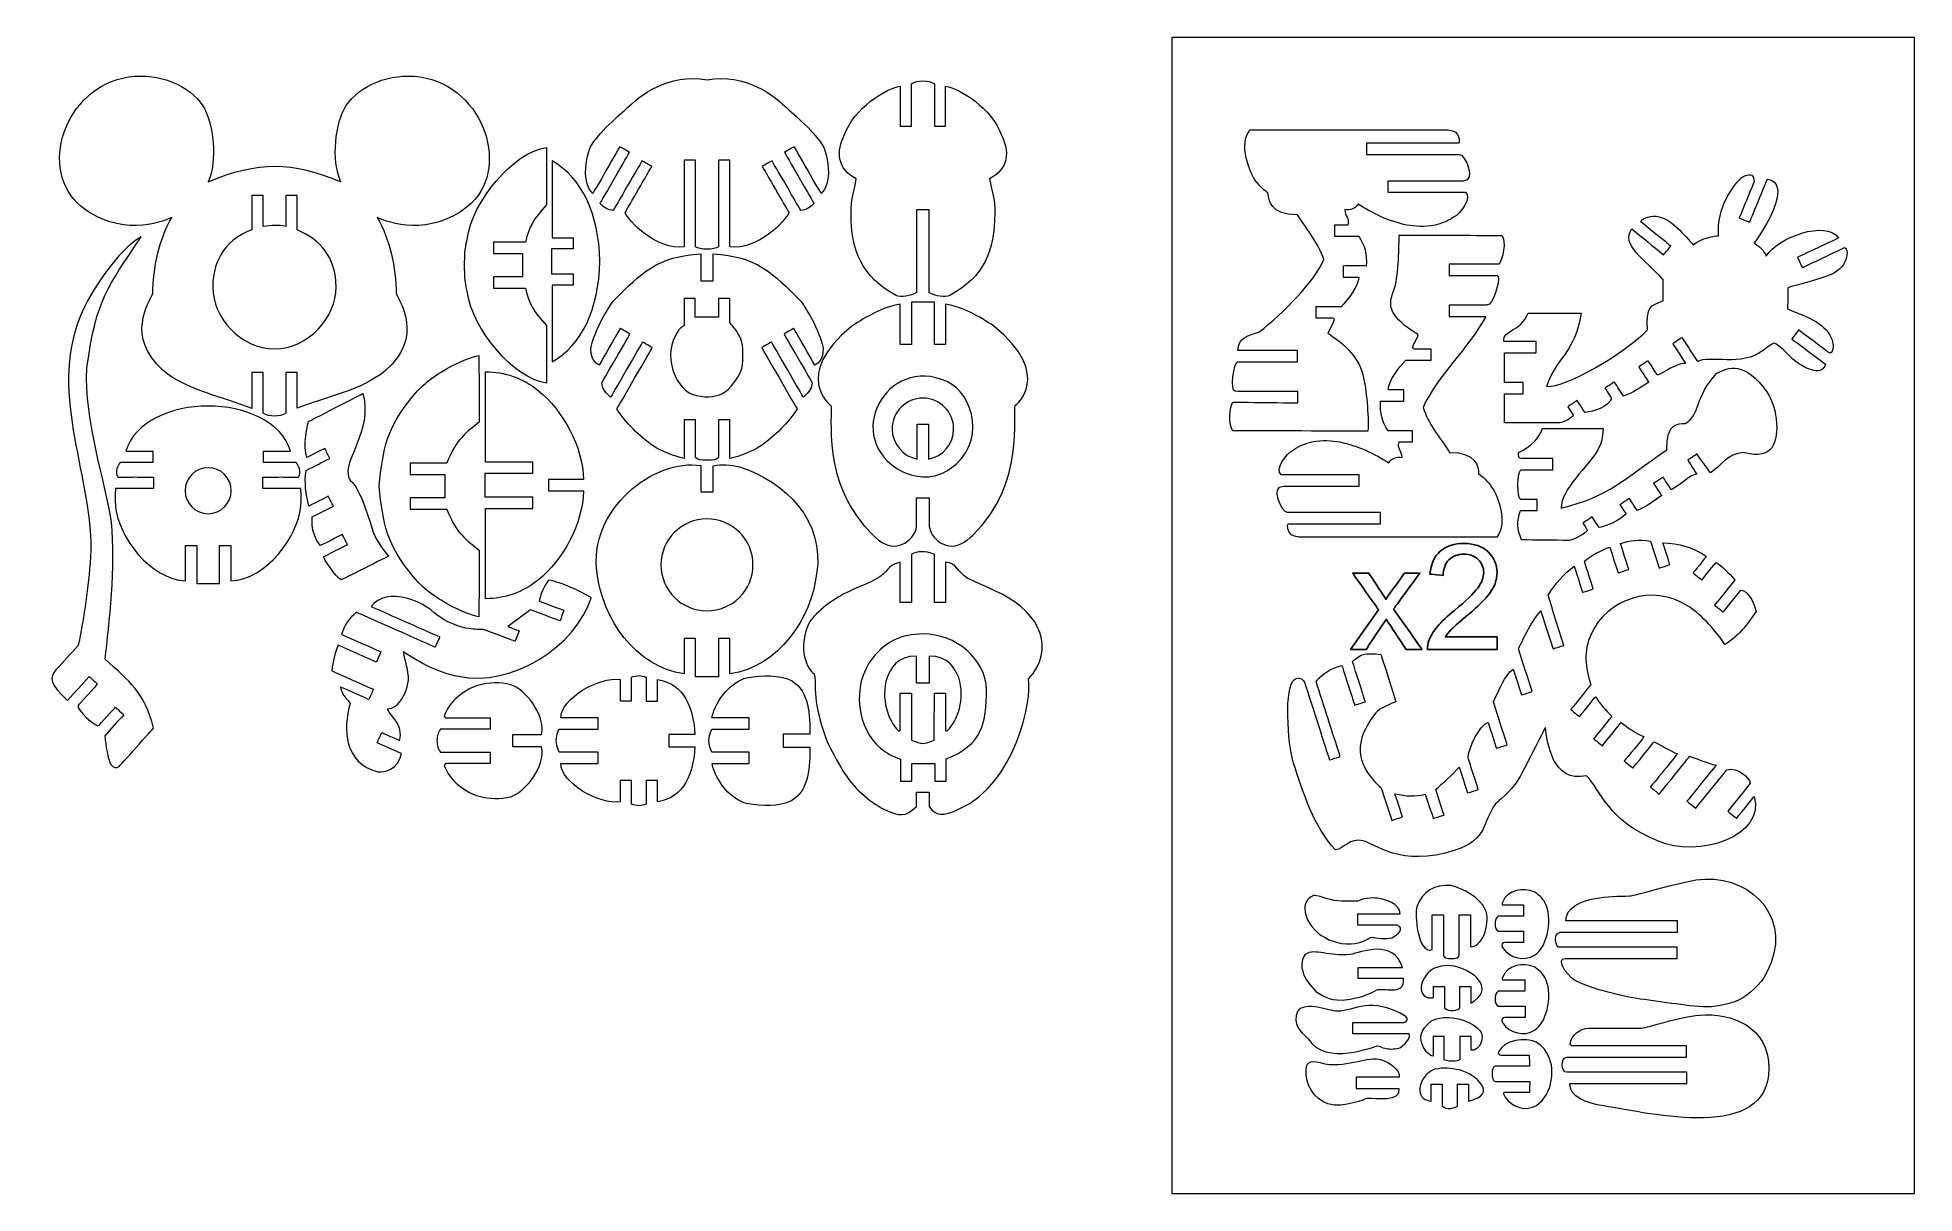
# Model space of a CAD drawing. Header units: centimetres. Extents: x -313 to 323, y -192 to 199.
import ezdxf

# ---------------------------------------------------------------- set-up
doc = ezdxf.new("R2010")
doc.units = ezdxf.units.CM
doc.header["$MEASUREMENT"] = 0
doc.layers.add('Livello 1', color=7, linetype='Continuous')
doc.layers.add('Livello 2', color=5, linetype='Continuous')

msp = doc.modelspace()

# ---------------------------------------------------------------- linework, layer by layer
at = {"layer": 'Livello 1', "lineweight": 20}
for points, knots in [([(-228.99624, 71.9074), (-228.99624, 71.9074), (-228.99624, 85.672422), (-228.99624, 85.672422), (-228.99624, 85.672422), (-228.99624, 85.672422), (-225.18624, 85.642704), (-225.18624, 85.642704), (-225.18624, 85.642704), (-225.18624, 81.621884), (-225.18624, 77.600556), (-225.18624, 73.579736), (-225.18624, 73.579736), (-215.755728, 77.36205), (-203.10475, 79.745332), (-195.217034, 86.326472), (-195.217034, 86.326472), (-182.279036, 97.80778), (-190.438024, 109.568234), (-191.63284, 112.32642), (-191.63284, 112.32642), (-191.849502, 121.204482), (-193.704972, 130.664204), (-198.059294, 138.185652), (-198.059294, 138.185652), (-194.407536, 136.341866), (-180.131212, 131.57073), (-167.43934, 141.88186), (-167.43934, 141.88186), (-152.61463, 153.926032), (-161.369248, 182.279544), (-183.56834, 185.788554), (-183.56834, 185.788554), (-194.033394, 187.08497), (-203.9112, 183.123332), (-208.657952, 175.932084), (-208.657952, 175.932084), (-212.298026, 170.41749), (-213.736936, 157.635702), (-210.441032, 150.228808), (-210.441032, 150.228808), (-226.87915, 157.14853), (-238.349282, 157.362144), (-255.324864, 150.262336), (-255.324864, 150.262336), (-252.163072, 156.862526), (-253.46787, 170.41749), (-257.107944, 175.932084), (-257.107944, 175.932084), (-261.854696, 183.123332), (-271.732502, 187.08497), (-282.197556, 185.788554), (-282.197556, 185.788554), (-304.396648, 182.279544), (-313.151266, 153.926032), (-298.326556, 141.88186), (-298.326556, 141.88186), (-285.634684, 131.57073), (-271.35836, 136.341866), (-267.706602, 138.185652), (-267.706602, 138.185652), (-272.060924, 130.664204), (-273.916394, 121.204482), (-274.133056, 112.32642), (-274.133056, 112.32642), (-275.327872, 109.568234), (-283.48686, 97.80778), (-270.548862, 86.326472), (-270.548862, 86.326472), (-262.661146, 79.745332), (-250.010422, 77.278484), (-240.57991, 73.49617), (-240.57991, 73.49617), (-240.57991, 77.51699), (-240.579656, 81.651602), (-240.579656, 85.672422), (-240.579656, 85.672422), (-240.579656, 85.672422), (-236.769656, 85.672422), (-236.769656, 85.672422), (-236.769656, 85.672422), (-236.769656, 85.672422), (-236.76991, 71.9074), (-236.76991, 71.9074), (-236.76991, 71.9074), (-234.565698, 70.557136), (-231.200452, 70.557136), (-228.99624, 71.9074)], [0, 0, 0, 0, 0.0434782609, 0.0434782609, 0.0434782609, 0.0434782709, 0.0869565217, 0.0869565217, 0.0869565217, 0.0869565317, 0.1304347826, 0.1304347826, 0.1304347826, 0.1304347926, 0.1739130435, 0.1739130435, 0.1739130435, 0.1739130535, 0.2173913043, 0.2173913043, 0.2173913043, 0.2173913143, 0.2608695652, 0.2608695652, 0.2608695652, 0.2608695752, 0.3043478261, 0.3043478261, 0.3043478261, 0.3043478361, 0.347826087, 0.347826087, 0.347826087, 0.347826097, 0.3913043478, 0.3913043478, 0.3913043478, 0.3913043578, 0.4347826087, 0.4347826087, 0.4347826087, 0.4347826187, 0.4782608696, 0.4782608696, 0.4782608696, 0.4782608796, 0.5217391304, 0.5217391304, 0.5217391304, 0.5217391404, 0.5652173913, 0.5652173913, 0.5652173913, 0.5652174013, 0.6086956522, 0.6086956522, 0.6086956522, 0.6086956622, 0.652173913, 0.652173913, 0.652173913, 0.652173923, 0.6956521739, 0.6956521739, 0.6956521739, 0.6956521839, 0.7391304348, 0.7391304348, 0.7391304348, 0.7391304448, 0.7826086957, 0.7826086957, 0.7826086957, 0.7826087057, 0.8260869565, 0.8260869565, 0.8260869565, 0.8260869665, 0.8695652174, 0.8695652174, 0.8695652174, 0.8695652274, 0.9130434783, 0.9130434783, 0.9130434783, 0.9130434883, 1, 1, 1, 1]), ([(-86.35619, 184.81675), (-99.607624, 186.989212), (-108.820712, 179.810664), (-114.171476, 174.498), (-114.171476, 174.498), (-118.0211, 171.259754), (-125.520196, 164.382704), (-126.423928, 160.559496), (-126.423928, 160.559496), (-127.689356, 156.680154), (-128.47447, 149.311106), (-125.045724, 146.283172), (-125.045724, 146.283172), (-125.045724, 146.283172), (-115.900454, 162.123374), (-115.900454, 162.123374), (-115.900454, 162.123374), (-114.524028, 161.328608), (-113.961164, 161.003742), (-112.600994, 160.218374), (-112.600994, 160.218374), (-112.600994, 160.218374), (-122.537728, 143.00708), (-122.537728, 143.00708), (-122.537728, 143.00708), (-121.725436, 141.685518), (-119.695214, 140.53185), (-118.084854, 140.554202), (-118.084854, 140.554202), (-118.084854, 140.554202), (-108.382308, 157.359604), (-108.382308, 157.359604), (-108.382308, 157.359604), (-107.084876, 156.610558), (-106.533442, 156.292042), (-105.082848, 155.454604), (-105.082848, 155.454604), (-105.082848, 155.454604), (-106.369612, 153.225754), (-106.369612, 153.225754), (-106.369612, 153.225754), (-106.369612, 153.225754), (-114.108992, 139.820142), (-114.108992, 139.820142), (-114.108992, 139.820142), (-113.024158, 137.097262), (-103.442008, 126.895098), (-94.079314, 128.281176), (-94.079314, 128.281176), (-94.079314, 138.054842), (-94.079314, 147.808188), (-94.079314, 157.569916), (-94.079314, 157.569916), (-92.620084, 157.569916), (-91.843352, 157.569916), (-90.269314, 157.569916), (-90.269314, 157.569916), (-90.269314, 157.569916), (-90.269314, 128.26746), (-90.269314, 128.26746), (-90.269314, 128.26746), (-89.661746, 127.728472), (-87.963502, 127.413258), (-86.35619, 127.38989), (-86.35619, 127.38989), (-84.748878, 127.413258), (-83.050634, 127.728472), (-82.443066, 128.26746), (-82.443066, 128.26746), (-82.443066, 128.26746), (-82.443066, 157.569916), (-82.443066, 157.569916), (-82.443066, 157.569916), (-80.869028, 157.569916), (-80.092296, 157.569916), (-78.633066, 157.569916), (-78.633066, 157.569916), (-78.633066, 147.808188), (-78.633066, 138.054842), (-78.633066, 128.281176), (-78.633066, 128.281176), (-69.270372, 126.895098), (-59.688222, 137.097262), (-58.603388, 139.820142), (-58.603388, 139.820142), (-58.603388, 139.820142), (-66.342768, 153.225754), (-66.342768, 153.225754), (-66.342768, 153.225754), (-66.342768, 153.225754), (-67.629532, 155.454604), (-67.629532, 155.454604), (-67.629532, 155.454604), (-66.178938, 156.292042), (-65.627504, 156.610558), (-64.330072, 157.359604), (-64.330072, 157.359604), (-64.330072, 157.359604), (-54.627526, 140.554202), (-54.627526, 140.554202), (-54.627526, 140.554202), (-53.017166, 140.53185), (-50.986944, 141.685518), (-50.174652, 143.00708), (-50.174652, 143.00708), (-50.174652, 143.00708), (-60.111386, 160.218374), (-60.111386, 160.218374), (-60.111386, 160.218374), (-58.751216, 161.003742), (-58.188352, 161.328608), (-56.811926, 162.123374), (-56.811926, 162.123374), (-56.811926, 162.123374), (-47.666656, 146.283172), (-47.666656, 146.283172), (-47.666656, 146.283172), (-44.23791, 149.311106), (-45.023024, 156.680154), (-46.288452, 160.559496), (-46.288452, 160.559496), (-47.192184, 164.382704), (-54.69128, 171.259754), (-58.540904, 174.498), (-58.540904, 174.498), (-63.891668, 179.810664), (-73.104756, 186.989212), (-86.35619, 184.81675)], [0, 0, 0, 0, 0.0303030303, 0.0303030303, 0.0303030303, 0.0303030403, 0.0606060606, 0.0606060606, 0.0606060606, 0.0606060706, 0.0909090909, 0.0909090909, 0.0909090909, 0.0909091009, 0.1212121212, 0.1212121212, 0.1212121212, 0.1212121312, 0.1515151515, 0.1515151515, 0.1515151515, 0.1515151615, 0.1818181818, 0.1818181818, 0.1818181818, 0.1818181918, 0.2121212121, 0.2121212121, 0.2121212121, 0.2121212221, 0.2424242424, 0.2424242424, 0.2424242424, 0.2424242524, 0.2727272727, 0.2727272727, 0.2727272727, 0.2727272827, 0.303030303, 0.303030303, 0.303030303, 0.303030313, 0.3333333333, 0.3333333333, 0.3333333333, 0.3333333433, 0.3636363636, 0.3636363636, 0.3636363636, 0.3636363736, 0.3939393939, 0.3939393939, 0.3939393939, 0.3939394039, 0.4242424242, 0.4242424242, 0.4242424242, 0.4242424342, 0.4545454545, 0.4545454545, 0.4545454545, 0.4545454645, 0.4848484848, 0.4848484848, 0.4848484848, 0.4848484948, 0.5151515152, 0.5151515152, 0.5151515152, 0.5151515252, 0.5454545455, 0.5454545455, 0.5454545455, 0.5454545555, 0.5757575758, 0.5757575758, 0.5757575758, 0.5757575858, 0.6060606061, 0.6060606061, 0.6060606061, 0.6060606161, 0.6363636364, 0.6363636364, 0.6363636364, 0.6363636464, 0.6666666667, 0.6666666667, 0.6666666667, 0.6666666767, 0.696969697, 0.696969697, 0.696969697, 0.696969707, 0.7272727273, 0.7272727273, 0.7272727273, 0.7272727373, 0.7575757576, 0.7575757576, 0.7575757576, 0.7575757676, 0.7878787879, 0.7878787879, 0.7878787879, 0.7878787979, 0.8181818182, 0.8181818182, 0.8181818182, 0.8181818282, 0.8484848485, 0.8484848485, 0.8484848485, 0.8484848585, 0.8787878788, 0.8787878788, 0.8787878788, 0.8787878888, 0.9090909091, 0.9090909091, 0.9090909091, 0.9090909191, 0.9393939394, 0.9393939394, 0.9393939394, 0.9393939494, 1, 1, 1, 1]), ([(-11.088116, 140.72743), (-11.088116, 140.72743), (-11.088116, 112.761776), (-11.088116, 112.761776), (-11.088116, 112.761776), (-9.127998, 111.430308), (-5.462778, 111.026194), (-4.102862, 111.782098), (-4.102862, 111.782098), (7.470902, 118.051072), (11.130026, 126.952756), (11.130026, 139.559792), (11.130026, 139.559792), (11.130026, 144.990566), (10.512552, 144.992598), (9.337802, 151.208486), (9.337802, 151.208486), (16.028416, 154.758898), (16.12392, 160.573974), (13.33754, 166.243254), (13.33754, 166.243254), (10.123932, 175.07839), (-0.693166, 181.984396), (-5.517896, 182.614824), (-5.517896, 182.614824), (-5.517896, 182.614824), (-5.517896, 169.0624), (-5.517896, 169.0624), (-5.517896, 169.0624), (-6.792468, 169.0624), (-8.053832, 169.0624), (-9.327896, 169.0624), (-9.327896, 169.0624), (-9.327896, 169.0624), (-9.327642, 183.37657), (-9.327642, 183.37657), (-9.327642, 183.37657), (-10.58037, 184.137554), (-11.475974, 184.420002), (-13.214604, 184.407048), (-13.214604, 184.407048), (-14.953234, 184.420002), (-15.848838, 184.137554), (-17.101566, 183.37657), (-17.101566, 183.37657), (-17.101566, 183.37657), (-17.101312, 169.0624), (-17.101312, 169.0624), (-17.101312, 169.0624), (-18.375376, 169.0624), (-19.63674, 169.0624), (-20.911312, 169.0624), (-20.911312, 169.0624), (-20.911312, 169.0624), (-20.911566, 182.614824), (-20.911566, 182.614824), (-20.911566, 182.614824), (-25.736296, 181.984396), (-36.55314, 175.07839), (-39.766748, 166.243254), (-39.766748, 166.243254), (-42.553128, 160.573974), (-42.457624, 154.758898), (-35.76701, 151.208486), (-35.76701, 151.208486), (-36.94176, 144.992598), (-37.559234, 144.990566), (-37.559234, 139.559792), (-37.559234, 139.559792), (-37.559234, 126.952756), (-33.90011, 118.051072), (-22.326346, 111.782098), (-22.326346, 111.782098), (-20.756626, 111.026194), (-17.30121, 111.472472), (-15.341092, 112.80394), (-15.341092, 112.80394), (-15.341092, 112.80394), (-15.341092, 140.72743), (-15.341092, 140.72743), (-15.341092, 140.72743), (-15.341092, 140.72743), (-11.088116, 140.72743), (-11.088116, 140.72743)], [0, 0, 0, 0, 0.0454545455, 0.0454545455, 0.0454545455, 0.0454545555, 0.0909090909, 0.0909090909, 0.0909090909, 0.0909091009, 0.1363636364, 0.1363636364, 0.1363636364, 0.1363636464, 0.1818181818, 0.1818181818, 0.1818181818, 0.1818181918, 0.2272727273, 0.2272727273, 0.2272727273, 0.2272727373, 0.2727272727, 0.2727272727, 0.2727272727, 0.2727272827, 0.3181818182, 0.3181818182, 0.3181818182, 0.3181818282, 0.3636363636, 0.3636363636, 0.3636363636, 0.3636363736, 0.4090909091, 0.4090909091, 0.4090909091, 0.4090909191, 0.4545454545, 0.4545454545, 0.4545454545, 0.4545454645, 0.5, 0.5, 0.5, 0.50000001, 0.5454545455, 0.5454545455, 0.5454545455, 0.5454545555, 0.5909090909, 0.5909090909, 0.5909090909, 0.5909091009, 0.6363636364, 0.6363636364, 0.6363636364, 0.6363636464, 0.6818181818, 0.6818181818, 0.6818181818, 0.6818181918, 0.7272727273, 0.7272727273, 0.7272727273, 0.7272727373, 0.7727272727, 0.7727272727, 0.7727272727, 0.7727272827, 0.8181818182, 0.8181818182, 0.8181818182, 0.8181818282, 0.8636363636, 0.8636363636, 0.8636363636, 0.8636363736, 0.9090909091, 0.9090909091, 0.9090909091, 0.9090909191, 1, 1, 1, 1]), ([(137.563098, 65.853056), (137.809732, 71.301102), (137.07364, 79.77759), (135.855456, 84.84616), (135.855456, 84.84616), (134.23773, 91.578176), (128.306068, 96.262952), (124.009658, 98.894646), (124.009658, 98.894646), (124.60986, 101.053138), (127.17526, 103.88854), (125.501908, 104.139238), (125.501908, 104.139238), (125.501908, 104.139238), (119.858282, 104.139238), (119.858282, 104.139238), (119.858282, 104.139238), (119.858282, 104.139238), (119.858282, 107.949238), (119.858282, 107.949238), (119.858282, 107.949238), (122.728482, 107.949238), (125.598428, 107.949238), (128.468628, 107.949238), (128.468628, 107.949238), (130.984244, 110.501684), (134.262876, 114.825526), (134.454138, 117.930168), (134.454138, 117.930168), (134.316216, 117.986556), (129.617978, 117.930168), (129.13995, 117.930168), (129.13995, 117.930168), (129.13995, 119.41302), (129.13995, 120.37314), (129.13995, 121.740168), (129.13995, 121.740168), (130.757168, 121.740168), (135.607806, 121.887742), (136.995154, 121.740168), (136.995154, 121.740168), (137.208768, 125.931168), (136.54913, 128.558544), (134.441184, 131.798822), (134.441184, 131.798822), (131.693666, 131.798822), (128.947164, 131.798822), (126.1999, 131.798822), (126.1999, 131.798822), (126.1999, 133.081776), (126.1999, 134.32663), (126.1999, 135.608822), (126.1999, 135.608822), (126.1999, 135.608822), (130.73253, 135.608822), (130.73253, 135.608822), (130.73253, 135.608822), (131.468876, 138.152378), (129.685542, 138.424412), (129.721864, 140.855446), (129.721864, 140.855446), (131.676902, 140.593572), (133.203188, 141.053312), (134.24408, 142.703296), (134.24408, 142.703296), (138.962638, 139.631166), (144.814798, 136.727946), (150.766018, 135.608822), (150.766018, 135.608822), (153.526998, 135.188706), (156.519118, 134.747762), (160.309306, 135.608822), (160.309306, 135.608822), (162.454844, 136.083548), (164.53739, 136.926066), (166.50208, 138.22299), (166.50208, 138.22299), (169.060622, 139.507214), (172.993558, 145.18894), (170.556174, 146.709384), (170.556174, 146.709384), (170.556174, 146.709384), (144.260824, 146.709384), (144.260824, 146.709384), (144.260824, 146.709384), (144.260824, 148.323554), (144.260824, 148.507958), (144.260824, 150.519384), (144.260824, 150.519384), (152.74925, 150.519384), (161.283142, 150.519384), (169.841418, 150.519384), (169.841418, 150.519384), (174.514256, 150.434802), (170.415458, 159.507682), (168.547288, 159.507682), (168.547288, 159.507682), (168.547288, 159.507682), (137.036302, 159.507682), (137.036302, 159.507682), (137.036302, 159.507682), (137.036302, 160.857184), (137.036302, 161.979356), (137.036302, 163.317682), (137.036302, 163.317682), (147.429728, 163.317682), (157.884114, 163.317682), (168.352724, 163.317682), (168.352724, 163.317682), (168.585896, 163.401502), (169.130726, 167.571928), (164.709856, 167.792908), (164.709856, 167.792908), (164.709856, 167.792908), (97.561654, 167.792908), (97.561654, 167.792908), (97.561654, 167.792908), (93.682058, 162.906202), (97.478088, 153.852372), (98.821748, 151.706072), (98.821748, 151.706072), (99.970082, 149.68982), (101.705918, 147.9677), (103.778304, 146.28749), (103.778304, 146.28749), (103.891588, 144.007078), (104.415082, 139.089638), (113.634774, 139.119102), (113.634774, 139.119102), (117.419374, 133.331966), (120.705372, 129.69875), (122.595386, 123.886214), (122.595386, 123.886214), (119.318278, 116.269516), (109.15142, 106.092244), (100.629466, 99.325684), (100.629466, 99.325684), (97.188274, 98.416364), (93.546422, 97.491296), (93.522546, 93.184472), (93.522546, 93.184472), (93.522546, 93.184472), (113.713006, 93.100398), (113.713006, 93.100398), (113.713006, 93.100398), (113.713006, 93.100398), (113.713006, 89.290398), (113.713006, 89.290398), (113.713006, 89.290398), (109.5248, 89.290398), (97.68332, 89.290398), (93.462094, 89.290398), (93.462094, 89.290398), (92.058236, 89.300558), (90.750898, 79.280766), (92.549472, 79.305404), (92.549472, 79.305404), (92.549472, 79.305404), (113.751868, 79.213964), (113.751868, 79.213964), (113.751868, 79.213964), (113.751868, 79.213964), (113.751868, 75.403964), (113.751868, 75.403964), (113.751868, 75.403964), (113.751868, 75.403964), (91.945968, 75.651106), (91.945968, 75.651106), (91.945968, 75.651106), (90.49385, 74.457052), (90.192098, 67.545712), (91.79433, 65.894966), (91.79433, 65.894966), (102.64521, 65.894966), (127.762, 65.853056), (137.563098, 65.853056)], [0, 0, 0, 0, 0.0222222222, 0.0222222222, 0.0222222222, 0.0222222322, 0.0444444444, 0.0444444444, 0.0444444444, 0.0444444544, 0.0666666667, 0.0666666667, 0.0666666667, 0.0666666767, 0.0888888889, 0.0888888889, 0.0888888889, 0.0888888989, 0.1111111111, 0.1111111111, 0.1111111111, 0.1111111211, 0.1333333333, 0.1333333333, 0.1333333333, 0.1333333433, 0.1555555556, 0.1555555556, 0.1555555556, 0.1555555656, 0.1777777778, 0.1777777778, 0.1777777778, 0.1777777878, 0.2, 0.2, 0.2, 0.20000001, 0.2222222222, 0.2222222222, 0.2222222222, 0.2222222322, 0.2444444444, 0.2444444444, 0.2444444444, 0.2444444544, 0.2666666667, 0.2666666667, 0.2666666667, 0.2666666767, 0.2888888889, 0.2888888889, 0.2888888889, 0.2888888989, 0.3111111111, 0.3111111111, 0.3111111111, 0.3111111211, 0.3333333333, 0.3333333333, 0.3333333333, 0.3333333433, 0.3555555556, 0.3555555556, 0.3555555556, 0.3555555656, 0.3777777778, 0.3777777778, 0.3777777778, 0.3777777878, 0.4, 0.4, 0.4, 0.40000001, 0.4222222222, 0.4222222222, 0.4222222222, 0.4222222322, 0.4444444444, 0.4444444444, 0.4444444444, 0.4444444544, 0.4666666667, 0.4666666667, 0.4666666667, 0.4666666767, 0.4888888889, 0.4888888889, 0.4888888889, 0.4888888989, 0.5111111111, 0.5111111111, 0.5111111111, 0.5111111211, 0.5333333333, 0.5333333333, 0.5333333333, 0.5333333433, 0.5555555556, 0.5555555556, 0.5555555556, 0.5555555656, 0.5777777778, 0.5777777778, 0.5777777778, 0.5777777878, 0.6, 0.6, 0.6, 0.60000001, 0.6222222222, 0.6222222222, 0.6222222222, 0.6222222322, 0.6444444444, 0.6444444444, 0.6444444444, 0.6444444544, 0.6666666667, 0.6666666667, 0.6666666667, 0.6666666767, 0.6888888889, 0.6888888889, 0.6888888889, 0.6888888989, 0.7111111111, 0.7111111111, 0.7111111111, 0.7111111211, 0.7333333333, 0.7333333333, 0.7333333333, 0.7333333433, 0.7555555556, 0.7555555556, 0.7555555556, 0.7555555656, 0.7777777778, 0.7777777778, 0.7777777778, 0.7777777878, 0.8, 0.8, 0.8, 0.80000001, 0.8222222222, 0.8222222222, 0.8222222222, 0.8222222322, 0.8444444444, 0.8444444444, 0.8444444444, 0.8444444544, 0.8666666667, 0.8666666667, 0.8666666667, 0.8666666767, 0.8888888889, 0.8888888889, 0.8888888889, 0.8888888989, 0.9111111111, 0.9111111111, 0.9111111111, 0.9111111211, 0.9333333333, 0.9333333333, 0.9333333333, 0.9333333433, 0.9555555556, 0.9555555556, 0.9555555556, 0.9555555656, 1, 1, 1, 1]), ([(-148.814028, 122.00763), (-148.814028, 122.00763), (-148.814028, 125.972316), (-148.814028, 125.972316), (-148.814028, 125.972316), (-148.814028, 125.972316), (-158.70047, 125.972316), (-158.70047, 125.972316), (-158.70047, 125.972316), (-158.70047, 125.972316), (-158.70047, 129.782316), (-158.70047, 129.782316), (-158.70047, 129.782316), (-155.404566, 129.782316), (-151.173434, 129.782316), (-147.81657, 129.782316), (-147.81657, 129.782316), (-146.549872, 135.24992), (-145.327624, 137.450322), (-140.749528, 142.409418), (-140.749528, 142.409418), (-140.749528, 142.409418), (-140.679424, 161.898584), (-140.679424, 161.898584), (-140.679424, 161.898584), (-151.85771, 160.41624), (-165.944804, 143.63827), (-167.63111, 130.760724), (-167.63111, 130.760724), (-168.471088, 127.035306), (-168.388792, 125.2347), (-168.527222, 122.00763), (-168.527222, 122.00763), (-168.388792, 118.78056), (-168.471088, 116.979954), (-167.63111, 113.254536), (-167.63111, 113.254536), (-165.944804, 100.37699), (-151.85771, 83.59902), (-140.679424, 82.116676), (-140.679424, 82.116676), (-140.679424, 82.116676), (-140.749528, 101.605842), (-140.749528, 101.605842), (-140.749528, 101.605842), (-145.327624, 106.564938), (-146.549872, 108.76534), (-147.81657, 114.232944), (-147.81657, 114.232944), (-151.173434, 114.232944), (-155.404566, 114.232944), (-158.70047, 114.232944), (-158.70047, 114.232944), (-158.70047, 114.232944), (-158.70047, 118.042944), (-158.70047, 118.042944), (-158.70047, 118.042944), (-158.70047, 118.042944), (-148.814028, 118.042944), (-148.814028, 118.042944), (-148.814028, 118.042944), (-148.814028, 118.042944), (-148.814028, 122.00763), (-148.814028, 122.00763)], [0, 0, 0, 0, 0.0588235294, 0.0588235294, 0.0588235294, 0.0588235394, 0.1176470588, 0.1176470588, 0.1176470588, 0.1176470688, 0.1764705882, 0.1764705882, 0.1764705882, 0.1764705982, 0.2352941176, 0.2352941176, 0.2352941176, 0.2352941276, 0.2941176471, 0.2941176471, 0.2941176471, 0.2941176571, 0.3529411765, 0.3529411765, 0.3529411765, 0.3529411865, 0.4117647059, 0.4117647059, 0.4117647059, 0.4117647159, 0.4705882353, 0.4705882353, 0.4705882353, 0.4705882453, 0.5294117647, 0.5294117647, 0.5294117647, 0.5294117747, 0.5882352941, 0.5882352941, 0.5882352941, 0.5882353041, 0.6470588235, 0.6470588235, 0.6470588235, 0.6470588335, 0.7058823529, 0.7058823529, 0.7058823529, 0.7058823629, 0.7647058824, 0.7647058824, 0.7647058824, 0.7647058924, 0.8235294118, 0.8235294118, 0.8235294118, 0.8235294218, 0.8823529412, 0.8823529412, 0.8823529412, 0.8823529512, 1, 1, 1, 1]), ([(-138.998198, 123.307856), (-138.998198, 123.307856), (-138.998198, 127.50292), (-138.998198, 127.50292), (-138.998198, 127.50292), (-138.998198, 127.50292), (-132.88899, 127.50292), (-132.88899, 127.50292), (-132.88899, 127.50292), (-132.88899, 127.50292), (-131.708398, 127.50292), (-131.708398, 127.50292), (-131.708398, 127.50292), (-131.708398, 127.50292), (-131.708398, 131.31292), (-131.708398, 131.31292), (-131.708398, 131.31292), (-131.708398, 131.31292), (-137.802112, 131.31292), (-137.802112, 131.31292), (-137.802112, 131.31292), (-137.802112, 131.31292), (-138.753342, 131.31292), (-138.753342, 131.31292), (-138.753342, 131.31292), (-138.753342, 131.31292), (-138.858244, 157.32506), (-138.858244, 157.32506), (-138.858244, 157.32506), (-128.78054, 151.710898), (-122.99823, 139.52982), (-122.668284, 123.307856), (-122.668284, 123.307856), (-122.99823, 107.085892), (-128.78054, 94.904814), (-138.858244, 89.290652), (-138.858244, 89.290652), (-138.858244, 89.290652), (-138.753342, 115.302792), (-138.753342, 115.302792), (-138.753342, 115.302792), (-138.753342, 115.302792), (-137.802112, 115.302792), (-137.802112, 115.302792), (-137.802112, 115.302792), (-137.802112, 115.302792), (-131.708398, 115.302792), (-131.708398, 115.302792), (-131.708398, 115.302792), (-131.708398, 115.302792), (-131.708398, 119.112792), (-131.708398, 119.112792), (-131.708398, 119.112792), (-131.708398, 119.112792), (-132.88899, 119.112792), (-132.88899, 119.112792), (-132.88899, 119.112792), (-132.88899, 119.112792), (-138.998198, 119.112792), (-138.998198, 119.112792), (-138.998198, 119.112792), (-138.998198, 119.112792), (-138.998198, 123.307856), (-138.998198, 123.307856)], [0, 0, 0, 0, 0.0588235294, 0.0588235294, 0.0588235294, 0.0588235394, 0.1176470588, 0.1176470588, 0.1176470588, 0.1176470688, 0.1764705882, 0.1764705882, 0.1764705882, 0.1764705982, 0.2352941176, 0.2352941176, 0.2352941176, 0.2352941276, 0.2941176471, 0.2941176471, 0.2941176471, 0.2941176571, 0.3529411765, 0.3529411765, 0.3529411765, 0.3529411865, 0.4117647059, 0.4117647059, 0.4117647059, 0.4117647159, 0.4705882353, 0.4705882353, 0.4705882353, 0.4705882453, 0.5294117647, 0.5294117647, 0.5294117647, 0.5294117747, 0.5882352941, 0.5882352941, 0.5882352941, 0.5882353041, 0.6470588235, 0.6470588235, 0.6470588235, 0.6470588335, 0.7058823529, 0.7058823529, 0.7058823529, 0.7058823629, 0.7647058824, 0.7647058824, 0.7647058824, 0.7647058924, 0.8235294118, 0.8235294118, 0.8235294118, 0.8235294218, 0.8823529412, 0.8823529412, 0.8823529412, 0.8823529512, 1, 1, 1, 1]), ([(263.599676, 151.151336), (261.40537, 148.95195), (255.591818, 141.687296), (256.330958, 131.99618), (256.330958, 131.99618), (255.043432, 131.971796), (250.492514, 131.25577), (247.739662, 128.907032), (247.739662, 128.907032), (245.330472, 131.315968), (240.02873, 138.963654), (234.030012, 138.60653), (234.030012, 138.60653), (232.041446, 138.487658), (229.4636, 137.230866), (230.129588, 136.608058), (230.129588, 136.608058), (230.129588, 136.608058), (240.114328, 128.490726), (240.114328, 128.490726), (240.114328, 128.490726), (239.173258, 127.333502), (238.71555, 126.770384), (237.710726, 125.53442), (237.710726, 125.53442), (234.113324, 128.458468), (230.519986, 131.38023), (226.92106, 134.305802), (226.92106, 134.305802), (223.094296, 128.922526), (231.110028, 124.210572), (237.614206, 117.101366), (237.614206, 117.101366), (237.614206, 117.101366), (237.580678, 109.988858), (237.580678, 109.988858), (237.580678, 109.988858), (233.332274, 108.391452), (231.633014, 107.865418), (232.237788, 100.076254), (232.237788, 100.076254), (223.77527, 91.613482), (204.84084, 80.683862), (198.075804, 80.92313), (198.075804, 80.92313), (201.20102, 90.943176), (207.728058, 91.983814), (209.769456, 105.766362), (209.769456, 105.766362), (209.769456, 105.766362), (191.777366, 105.752138), (191.777366, 105.752138), (191.777366, 105.752138), (189.180724, 99.269042), (183.231028, 100.28555), (183.615838, 96.195134), (183.615838, 96.195134), (183.615838, 96.195134), (194.57924, 96.195134), (194.57924, 96.195134), (194.57924, 96.195134), (194.57924, 94.94266), (194.57924, 93.659452), (194.57924, 92.385134), (194.57924, 92.385134), (194.57924, 92.385134), (183.806084, 92.385134), (183.806084, 92.385134), (183.806084, 92.385134), (183.806084, 92.385134), (183.783732, 82.244692), (183.783732, 82.244692), (183.783732, 82.244692), (183.783732, 82.244692), (190.117222, 82.30108), (190.117222, 82.30108), (190.117222, 82.30108), (190.117222, 81.027016), (190.117222, 79.765144), (190.117222, 78.49108), (190.117222, 78.49108), (190.117222, 78.49108), (183.846724, 78.48981), (183.846724, 78.48981), (183.846724, 78.48981), (183.846724, 78.48981), (183.822594, 68.64731), (183.822594, 68.64731), (183.822594, 68.64731), (183.822594, 68.64731), (202.59675, 68.676012), (202.59675, 68.676012), (202.59675, 68.676012), (203.555346, 68.677536), (207.174084, 70.385178), (207.078326, 71.31558), (207.078326, 71.31558), (207.078326, 71.31558), (205.253082, 74.102722), (205.253082, 74.102722), (205.253082, 74.102722), (206.353664, 74.823574), (207.245712, 75.40752), (208.440528, 76.190094), (208.440528, 76.190094), (208.440528, 76.190094), (211.120228, 72.098154), (211.120228, 72.098154), (211.120228, 72.098154), (214.071454, 72.55129), (218.841828, 73.790302), (220.101922, 76.927456), (220.101922, 76.927456), (220.101922, 76.927456), (217.851482, 80.363822), (217.851482, 80.363822), (217.851482, 80.363822), (217.851482, 80.363822), (221.038928, 82.451194), (221.038928, 82.451194), (221.038928, 82.451194), (222.072962, 80.87233), (223.124014, 79.228188), (224.173288, 77.674978), (224.173288, 77.674978), (227.808282, 79.132684), (229.39629, 80.223106), (232.68178, 82.371692), (232.68178, 82.371692), (232.68178, 82.371692), (229.269544, 87.582248), (229.269544, 87.582248), (229.269544, 87.582248), (230.356156, 88.293448), (231.388666, 88.96985), (232.45699, 89.66962), (232.45699, 89.66962), (232.45699, 89.66962), (235.688886, 84.734146), (235.688886, 84.734146), (235.688886, 84.734146), (237.861094, 85.6615), (242.573556, 89.068402), (245.170452, 88.744552), (245.170452, 88.744552), (245.170452, 88.744552), (240.80089, 95.417132), (240.80089, 95.417132), (240.80089, 95.417132), (240.80089, 95.417132), (243.988336, 97.504504), (243.988336, 97.504504), (243.988336, 97.504504), (245.765828, 94.789498), (247.541796, 92.078556), (249.322336, 89.359486), (249.322336, 89.359486), (252.974094, 91.61907), (264.34542, 87.59063), (271.39519, 93.109288), (271.39519, 93.109288), (273.053302, 94.567756), (274.18284, 95.133922), (275.231098, 95.640906), (275.231098, 95.640906), (276.566122, 94.955614), (278.226266, 93.514164), (281.5209, 90.21953), (281.5209, 90.21953), (286.732726, 85.972396), (291.636196, 84.783422), (292.559994, 88.507824), (292.559994, 88.507824), (292.559994, 88.507824), (281.12339, 97.020126), (281.12339, 97.020126), (281.12339, 97.020126), (281.12339, 97.020126), (283.398468, 100.076508), (283.398468, 100.076508), (283.398468, 100.076508), (283.398468, 100.076508), (293.716456, 92.396818), (293.716456, 92.396818), (293.716456, 92.396818), (294.714676, 91.636342), (296.174922, 94.501208), (294.065706, 98.28403), (294.065706, 98.28403), (290.867084, 103.507032), (284.856428, 104.86009), (279.728676, 107.244642), (279.728676, 107.244642), (279.728676, 107.244642), (279.795732, 114.390932), (279.795732, 114.390932), (279.795732, 114.390932), (288.18332, 116.95938), (297.452542, 118.311422), (299.05833, 123.10745), (299.05833, 123.10745), (300.211236, 125.18898), (300.03623, 127.911352), (298.98467, 127.966724), (298.98467, 127.966724), (294.224202, 125.710442), (289.465004, 123.454668), (284.704536, 121.198386), (284.704536, 121.198386), (284.704536, 121.198386), (283.072586, 124.641356), (283.072586, 124.641356), (283.072586, 124.641356), (283.072586, 124.641356), (296.951654, 131.219448), (296.951654, 131.219448), (296.951654, 131.219448), (292.85184, 137.52322), (276.256242, 131.351782), (272.492978, 125.120908), (272.492978, 125.120908), (271.813528, 126.76378), (270.327628, 128.44018), (268.337792, 129.444496), (268.337792, 129.444496), (274.21586, 137.454386), (280.507186, 149.913848), (272.871438, 151.14651), (272.871438, 151.14651), (272.871438, 151.14651), (266.862052, 136.581134), (266.862052, 136.581134), (266.862052, 136.581134), (265.556492, 137.120122), (264.790936, 137.436098), (263.339834, 138.034776), (263.339834, 138.034776), (264.959338, 141.960346), (266.573254, 145.871438), (268.195552, 149.803104), (268.195552, 149.803104), (268.534134, 150.624032), (268.304518, 151.516842), (267.856208, 152.282652), (267.856208, 152.282652), (267.385546, 153.16073), (264.554716, 152.327356), (263.599676, 151.151336)], [0, 0, 0, 0, 0.0158730159, 0.0158730159, 0.0158730159, 0.0158730259, 0.0317460317, 0.0317460317, 0.0317460317, 0.0317460417, 0.0476190476, 0.0476190476, 0.0476190476, 0.0476190576, 0.0634920635, 0.0634920635, 0.0634920635, 0.0634920735, 0.0793650794, 0.0793650794, 0.0793650794, 0.0793650894, 0.0952380952, 0.0952380952, 0.0952380952, 0.0952381052, 0.1111111111, 0.1111111111, 0.1111111111, 0.1111111211, 0.126984127, 0.126984127, 0.126984127, 0.126984137, 0.1428571429, 0.1428571429, 0.1428571429, 0.1428571529, 0.1587301587, 0.1587301587, 0.1587301587, 0.1587301687, 0.1746031746, 0.1746031746, 0.1746031746, 0.1746031846, 0.1904761905, 0.1904761905, 0.1904761905, 0.1904762005, 0.2063492063, 0.2063492063, 0.2063492063, 0.2063492163, 0.2222222222, 0.2222222222, 0.2222222222, 0.2222222322, 0.2380952381, 0.2380952381, 0.2380952381, 0.2380952481, 0.253968254, 0.253968254, 0.253968254, 0.253968264, 0.2698412698, 0.2698412698, 0.2698412698, 0.2698412798, 0.2857142857, 0.2857142857, 0.2857142857, 0.2857142957, 0.3015873016, 0.3015873016, 0.3015873016, 0.3015873116, 0.3174603175, 0.3174603175, 0.3174603175, 0.3174603275, 0.3333333333, 0.3333333333, 0.3333333333, 0.3333333433, 0.3492063492, 0.3492063492, 0.3492063492, 0.3492063592, 0.3650793651, 0.3650793651, 0.3650793651, 0.3650793751, 0.380952381, 0.380952381, 0.380952381, 0.380952391, 0.3968253968, 0.3968253968, 0.3968253968, 0.3968254068, 0.4126984127, 0.4126984127, 0.4126984127, 0.4126984227, 0.4285714286, 0.4285714286, 0.4285714286, 0.4285714386, 0.4444444444, 0.4444444444, 0.4444444444, 0.4444444544, 0.4603174603, 0.4603174603, 0.4603174603, 0.4603174703, 0.4761904762, 0.4761904762, 0.4761904762, 0.4761904862, 0.4920634921, 0.4920634921, 0.4920634921, 0.4920635021, 0.5079365079, 0.5079365079, 0.5079365079, 0.5079365179, 0.5238095238, 0.5238095238, 0.5238095238, 0.5238095338, 0.5396825397, 0.5396825397, 0.5396825397, 0.5396825497, 0.5555555556, 0.5555555556, 0.5555555556, 0.5555555656, 0.5714285714, 0.5714285714, 0.5714285714, 0.5714285814, 0.5873015873, 0.5873015873, 0.5873015873, 0.5873015973, 0.6031746032, 0.6031746032, 0.6031746032, 0.6031746132, 0.619047619, 0.619047619, 0.619047619, 0.619047629, 0.6349206349, 0.6349206349, 0.6349206349, 0.6349206449, 0.6507936508, 0.6507936508, 0.6507936508, 0.6507936608, 0.6666666667, 0.6666666667, 0.6666666667, 0.6666666767, 0.6825396825, 0.6825396825, 0.6825396825, 0.6825396925, 0.6984126984, 0.6984126984, 0.6984126984, 0.6984127084, 0.7142857143, 0.7142857143, 0.7142857143, 0.7142857243, 0.7301587302, 0.7301587302, 0.7301587302, 0.7301587402, 0.746031746, 0.746031746, 0.746031746, 0.746031756, 0.7619047619, 0.7619047619, 0.7619047619, 0.7619047719, 0.7777777778, 0.7777777778, 0.7777777778, 0.7777777878, 0.7936507937, 0.7936507937, 0.7936507937, 0.7936508037, 0.8095238095, 0.8095238095, 0.8095238095, 0.8095238195, 0.8253968254, 0.8253968254, 0.8253968254, 0.8253968354, 0.8412698413, 0.8412698413, 0.8412698413, 0.8412698513, 0.8571428571, 0.8571428571, 0.8571428571, 0.8571428671, 0.873015873, 0.873015873, 0.873015873, 0.873015883, 0.8888888889, 0.8888888889, 0.8888888889, 0.8888888989, 0.9047619048, 0.9047619048, 0.9047619048, 0.9047619148, 0.9206349206, 0.9206349206, 0.9206349206, 0.9206349306, 0.9365079365, 0.9365079365, 0.9365079365, 0.9365079465, 0.9523809524, 0.9523809524, 0.9523809524, 0.9523809624, 0.9682539683, 0.9682539683, 0.9682539683, 0.9682539783, 1, 1, 1, 1]), ([(-228.99624, 145.620232), (-228.99624, 145.620232), (-225.18624, 145.620232), (-225.18624, 145.620232), (-225.18624, 145.620232), (-225.18624, 145.620232), (-225.18624, 133.962648), (-225.18624, 133.962648), (-225.18624, 133.962648), (-217.592148, 130.831082), (-211.980272, 124.724414), (-211.980272, 114.590068), (-211.980272, 114.590068), (-211.980272, 104.455722), (-221.338648, 93.687392), (-232.882948, 93.687392), (-232.882948, 93.687392), (-244.427248, 93.687392), (-253.785624, 104.375458), (-253.785624, 114.590068), (-253.785624, 114.590068), (-253.785624, 124.804678), (-248.397014, 131.003548), (-240.57991, 134.028688), (-240.57991, 134.028688), (-240.57991, 134.028688), (-240.579656, 145.620232), (-240.579656, 145.620232), (-240.579656, 145.620232), (-240.579656, 145.620232), (-236.769656, 145.620232), (-236.769656, 145.620232), (-236.769656, 145.620232), (-236.769656, 145.620232), (-236.76991, 135.097012), (-236.76991, 135.097012), (-236.76991, 135.097012), (-233.999278, 135.596376), (-231.767634, 135.690864), (-228.99624, 135.131302), (-228.99624, 135.131302), (-228.99624, 135.131302), (-228.99624, 145.620232), (-228.99624, 145.620232)], [0, 0, 0, 0, 0.0833333333, 0.0833333333, 0.0833333333, 0.0833333433, 0.1666666667, 0.1666666667, 0.1666666667, 0.1666666767, 0.25, 0.25, 0.25, 0.25000001, 0.3333333333, 0.3333333333, 0.3333333333, 0.3333333433, 0.4166666667, 0.4166666667, 0.4166666667, 0.4166666767, 0.5, 0.5, 0.5, 0.50000001, 0.5833333333, 0.5833333333, 0.5833333333, 0.5833333433, 0.6666666667, 0.6666666667, 0.6666666667, 0.6666666767, 0.75, 0.75, 0.75, 0.75000001, 0.8333333333, 0.8333333333, 0.8333333333, 0.8333333433, 1, 1, 1, 1]), ([(-278.098758, 131.650994), (-289.570414, 113.944146), (-293.064438, 111.216948), (-296.468292, 87.233252), (-296.468292, 87.233252), (-297.302682, 68.87718), (-290.282122, 49.610518), (-288.137346, 34.995358), (-288.137346, 34.995358), (-286.57931, 20.071842), (-288.87928, 0.49022), (-290.248848, -11.422126), (-290.248848, -11.422126), (-282.09494, -18.796762), (-276.892258, -22.622002), (-273.854672, -34.70656), (-273.854672, -34.70656), (-273.854672, -34.70656), (-285.509462, -47.76089), (-285.509462, -47.76089), (-285.509462, -47.76089), (-286.46628, -48.423322), (-287.63214, -48.173132), (-288.22777, -47.15129), (-288.22777, -47.15129), (-289.332162, -45.254926), (-290.063936, -40.770556), (-290.375848, -37.320728), (-290.375848, -37.320728), (-288.236406, -34.95548), (-286.097218, -32.589978), (-283.957776, -30.224476), (-283.957776, -30.224476), (-283.957776, -30.224476), (-286.783526, -27.668982), (-286.783526, -27.668982), (-286.783526, -27.668982), (-286.783526, -27.668982), (-292.308026, -33.777174), (-292.308026, -33.777174), (-292.308026, -33.777174), (-293.29888, -34.872676), (-300.373034, -28.10383), (-299.413168, -27.070558), (-299.413168, -27.070558), (-299.413168, -27.070558), (-292.840156, -19.803364), (-292.840156, -19.803364), (-292.840156, -19.803364), (-292.840156, -19.803364), (-295.665906, -17.247616), (-295.665906, -17.247616), (-295.665906, -17.247616), (-298.104306, -19.943572), (-300.542452, -22.639274), (-302.980598, -25.33523), (-302.980598, -25.33523), (-309.111396, -19.790156), (-309.33009, -17.678908), (-306.797202, -14.889226), (-306.797202, -14.889226), (-304.320194, -12.150344), (-301.852076, -9.557004), (-299.362114, -6.803898), (-299.362114, -6.803898), (-297.219624, 4.008882), (-296.098214, 12.300204), (-295.159684, 23.223728), (-295.159684, 23.223728), (-293.950136, 49.828958), (-309.76062, 77.172312), (-298.64304, 104.906318), (-298.64304, 104.906318), (-295.431718, 112.917478), (-285.687008, 127.321056), (-278.098758, 131.650994)], [0, 0, 0, 0, 0.05, 0.05, 0.05, 0.05000001, 0.1, 0.1, 0.1, 0.10000001, 0.15, 0.15, 0.15, 0.15000001, 0.2, 0.2, 0.2, 0.20000001, 0.25, 0.25, 0.25, 0.25000001, 0.3, 0.3, 0.3, 0.30000001, 0.35, 0.35, 0.35, 0.35000001, 0.4, 0.4, 0.4, 0.40000001, 0.45, 0.45, 0.45, 0.45000001, 0.5, 0.5, 0.5, 0.50000001, 0.55, 0.55, 0.55, 0.55000001, 0.6, 0.6, 0.6, 0.60000001, 0.65, 0.65, 0.65, 0.65000001, 0.7, 0.7, 0.7, 0.70000001, 0.75, 0.75, 0.75, 0.75000001, 0.8, 0.8, 0.8, 0.80000001, 0.85, 0.85, 0.85, 0.85000001, 0.9, 0.9, 0.9, 0.90000001, 1, 1, 1, 1]), ([(148.158454, 132.18414), (147.91182, 126.736094), (148.031962, 118.144798), (146.246342, 113.246662), (146.246342, 113.246662), (145.022824, 109.890052), (143.854678, 106.658156), (149.95779, 101.64826), (149.95779, 101.64826), (152.005284, 100.220018), (152.44191, 99.809554), (154.60599, 98.483928), (154.60599, 98.483928), (154.005788, 96.325436), (151.650192, 93.86824), (153.323544, 93.617542), (153.323544, 93.617542), (153.323544, 93.617542), (158.96717, 93.617542), (158.96717, 93.617542), (158.96717, 93.617542), (158.96717, 93.617542), (158.96717, 89.807542), (158.96717, 89.807542), (158.96717, 89.807542), (156.09697, 89.807542), (153.227024, 89.807542), (150.356824, 89.807542), (150.356824, 89.807542), (147.841208, 87.255096), (144.562576, 82.931254), (144.371314, 79.826612), (144.371314, 79.826612), (144.509236, 79.770224), (149.207474, 79.826612), (149.685502, 79.826612), (149.685502, 79.826612), (149.685502, 78.34376), (149.685502, 77.38364), (149.685502, 76.016612), (149.685502, 76.016612), (148.068284, 76.016612), (143.217646, 75.869038), (141.830298, 76.016612), (141.830298, 76.016612), (141.616684, 71.825612), (142.276322, 69.198236), (144.384268, 65.957958), (144.384268, 65.957958), (147.131786, 65.957958), (149.878288, 65.957958), (152.625552, 65.957958), (152.625552, 65.957958), (152.625552, 64.675004), (152.625552, 63.43015), (152.625552, 62.147958), (152.625552, 62.147958), (152.625552, 62.147958), (148.092922, 62.147958), (148.092922, 62.147958), (148.092922, 62.147958), (147.356576, 59.604402), (149.13991, 59.332368), (149.103588, 56.901334), (149.103588, 56.901334), (147.14855, 57.163208), (145.622264, 56.703468), (144.581372, 55.053484), (144.581372, 55.053484), (139.862814, 58.125614), (134.010654, 61.028834), (128.059434, 62.147958), (128.059434, 62.147958), (125.298454, 62.568074), (122.306334, 63.009018), (118.516146, 62.147958), (118.516146, 62.147958), (116.370608, 61.673232), (114.288062, 60.830714), (112.323372, 59.53379), (112.323372, 59.53379), (109.76483, 58.249566), (105.831894, 52.56784), (108.269278, 51.047396), (108.269278, 51.047396), (108.269278, 51.047396), (134.564628, 51.047396), (134.564628, 51.047396), (134.564628, 51.047396), (134.564628, 49.433226), (134.564628, 49.248822), (134.564628, 47.237396), (134.564628, 47.237396), (126.076202, 47.237396), (117.54231, 47.237396), (108.984034, 47.237396), (108.984034, 47.237396), (104.311196, 47.321978), (108.409994, 38.249098), (110.278164, 38.249098), (110.278164, 38.249098), (110.278164, 38.249098), (141.78915, 38.249098), (141.78915, 38.249098), (141.78915, 38.249098), (141.78915, 36.899596), (141.78915, 35.777424), (141.78915, 34.439098), (141.78915, 34.439098), (131.395724, 34.439098), (120.941338, 34.439098), (110.472728, 34.439098), (110.472728, 34.439098), (110.239556, 34.355278), (109.694726, 30.184852), (114.115596, 29.963872), (114.115596, 29.963872), (114.115596, 29.963872), (181.263798, 29.963872), (181.263798, 29.963872), (181.263798, 29.963872), (185.143648, 34.850578), (181.347364, 43.904408), (180.003704, 46.050708), (180.003704, 46.050708), (178.85537, 48.06696), (177.119534, 49.78908), (175.047148, 51.46929), (175.047148, 51.46929), (174.933864, 53.749702), (174.41037, 58.667142), (165.190678, 58.637678), (165.190678, 58.637678), (161.406078, 64.424814), (158.12008, 68.05803), (156.230066, 73.870566), (156.230066, 73.870566), (160.439862, 83.693), (171.944792, 94.290896), (177.490374, 104.656382), (177.490374, 104.656382), (177.490374, 104.656382), (165.112446, 104.656382), (165.112446, 104.656382), (165.112446, 104.656382), (165.112446, 104.656382), (165.112446, 108.466382), (165.112446, 108.466382), (165.112446, 108.466382), (169.300652, 108.466382), (173.497748, 108.466382), (177.718974, 108.466382), (177.718974, 108.466382), (178.039268, 108.556044), (178.362356, 108.66247), (178.687222, 108.788708), (178.687222, 108.788708), (180.617622, 110.448344), (182.751222, 118.565676), (181.319678, 118.533164), (181.319678, 118.533164), (181.319678, 118.533164), (181.293516, 118.542816), (181.293516, 118.542816), (181.293516, 118.542816), (181.293516, 118.542816), (165.073584, 118.542816), (165.073584, 118.542816), (165.073584, 118.542816), (165.073584, 118.542816), (165.073584, 122.352816), (165.073584, 122.352816), (165.073584, 122.352816), (165.073584, 122.352816), (181.838346, 122.352816), (181.838346, 122.352816), (181.838346, 122.352816), (183.290464, 123.54687), (184.53227, 130.463544), (182.930038, 132.11429), (182.930038, 132.11429), (172.078904, 132.11429), (157.959552, 132.18414), (148.158454, 132.18414)], [0, 0, 0, 0, 0.0212765957, 0.0212765957, 0.0212765957, 0.0212766057, 0.0425531915, 0.0425531915, 0.0425531915, 0.0425532015, 0.0638297872, 0.0638297872, 0.0638297872, 0.0638297972, 0.085106383, 0.085106383, 0.085106383, 0.085106393, 0.1063829787, 0.1063829787, 0.1063829787, 0.1063829887, 0.1276595745, 0.1276595745, 0.1276595745, 0.1276595845, 0.1489361702, 0.1489361702, 0.1489361702, 0.1489361802, 0.170212766, 0.170212766, 0.170212766, 0.170212776, 0.1914893617, 0.1914893617, 0.1914893617, 0.1914893717, 0.2127659574, 0.2127659574, 0.2127659574, 0.2127659674, 0.2340425532, 0.2340425532, 0.2340425532, 0.2340425632, 0.2553191489, 0.2553191489, 0.2553191489, 0.2553191589, 0.2765957447, 0.2765957447, 0.2765957447, 0.2765957547, 0.2978723404, 0.2978723404, 0.2978723404, 0.2978723504, 0.3191489362, 0.3191489362, 0.3191489362, 0.3191489462, 0.3404255319, 0.3404255319, 0.3404255319, 0.3404255419, 0.3617021277, 0.3617021277, 0.3617021277, 0.3617021377, 0.3829787234, 0.3829787234, 0.3829787234, 0.3829787334, 0.4042553191, 0.4042553191, 0.4042553191, 0.4042553291, 0.4255319149, 0.4255319149, 0.4255319149, 0.4255319249, 0.4468085106, 0.4468085106, 0.4468085106, 0.4468085206, 0.4680851064, 0.4680851064, 0.4680851064, 0.4680851164, 0.4893617021, 0.4893617021, 0.4893617021, 0.4893617121, 0.5106382979, 0.5106382979, 0.5106382979, 0.5106383079, 0.5319148936, 0.5319148936, 0.5319148936, 0.5319149036, 0.5531914894, 0.5531914894, 0.5531914894, 0.5531914994, 0.5744680851, 0.5744680851, 0.5744680851, 0.5744680951, 0.5957446809, 0.5957446809, 0.5957446809, 0.5957446909, 0.6170212766, 0.6170212766, 0.6170212766, 0.6170212866, 0.6382978723, 0.6382978723, 0.6382978723, 0.6382978823, 0.6595744681, 0.6595744681, 0.6595744681, 0.6595744781, 0.6808510638, 0.6808510638, 0.6808510638, 0.6808510738, 0.7021276596, 0.7021276596, 0.7021276596, 0.7021276696, 0.7234042553, 0.7234042553, 0.7234042553, 0.7234042653, 0.7446808511, 0.7446808511, 0.7446808511, 0.7446808611, 0.7659574468, 0.7659574468, 0.7659574468, 0.7659574568, 0.7872340426, 0.7872340426, 0.7872340426, 0.7872340526, 0.8085106383, 0.8085106383, 0.8085106383, 0.8085106483, 0.829787234, 0.829787234, 0.829787234, 0.829787244, 0.8510638298, 0.8510638298, 0.8510638298, 0.8510638398, 0.8723404255, 0.8723404255, 0.8723404255, 0.8723404355, 0.8936170213, 0.8936170213, 0.8936170213, 0.8936170313, 0.914893617, 0.914893617, 0.914893617, 0.914893627, 0.9361702128, 0.9361702128, 0.9361702128, 0.9361702228, 0.9574468085, 0.9574468085, 0.9574468085, 0.9574468185, 1, 1, 1, 1]), ([(-86.35619, 116.703856), (-86.35619, 116.703856), (-88.482932, 116.703856), (-88.482932, 116.703856), (-88.482932, 116.703856), (-88.482932, 116.703856), (-88.482932, 125.856492), (-88.482932, 125.856492), (-88.482932, 125.856492), (-103.147114, 125.018292), (-108.471462, 119.520462), (-118.245382, 109.746542), (-118.245382, 109.746542), (-121.797572, 104.315006), (-123.326144, 101.442774), (-125.41377, 95.409766), (-125.41377, 95.409766), (-125.907546, 93.025468), (-125.977142, 89.882218), (-122.937524, 88.169496), (-122.937524, 88.169496), (-120.946672, 91.430094), (-117.74424, 97.164398), (-115.753134, 100.61321), (-115.753134, 100.61321), (-115.753134, 100.61321), (-112.453674, 98.70821), (-112.453674, 98.70821), (-112.453674, 98.70821), (-112.453674, 98.70821), (-122.02541, 82.129122), (-122.02541, 82.129122), (-122.02541, 82.129122), (-121.737374, 80.484218), (-121.540524, 79.567532), (-118.991888, 77.292962), (-118.991888, 77.292962), (-118.991888, 77.292962), (-108.193078, 95.99676), (-108.193078, 95.99676), (-108.193078, 95.99676), (-108.193078, 95.99676), (-104.893618, 94.09176), (-104.893618, 94.09176), (-104.893618, 94.09176), (-104.893618, 94.09176), (-116.872004, 73.344532), (-116.872004, 73.344532), (-116.872004, 73.344532), (-114.115088, 68.838318), (-108.988098, 63.90767), (-104.63657, 60.833254), (-104.63657, 60.833254), (-101.300026, 58.79592), (-97.64395, 57.382156), (-94.053406, 56.589676), (-94.053406, 56.589676), (-94.053406, 60.91809), (-94.053152, 65.345818), (-94.053152, 69.66458), (-94.053152, 69.66458), (-94.053152, 69.66458), (-90.243152, 69.66458), (-90.243152, 69.66458), (-90.243152, 69.66458), (-90.243152, 65.43167), (-90.243406, 61.214508), (-90.243406, 56.913018), (-90.243406, 56.913018), (-89.6366, 56.100218), (-88.463882, 55.96001), (-86.35619, 55.955438), (-86.35619, 55.955438), (-84.248752, 55.96001), (-83.076542, 56.078882), (-82.469736, 56.891682), (-82.469736, 56.891682), (-82.469736, 61.193172), (-82.469736, 65.43167), (-82.469736, 69.66458), (-82.469736, 69.66458), (-82.469736, 69.66458), (-78.659736, 69.66458), (-78.659736, 69.66458), (-78.659736, 69.66458), (-78.659736, 65.345818), (-78.659736, 60.907676), (-78.659736, 56.579262), (-78.659736, 56.579262), (-75.069192, 57.371742), (-71.412608, 58.79592), (-68.076064, 60.833254), (-68.076064, 60.833254), (-63.724536, 63.90767), (-58.597546, 68.838318), (-55.84063, 73.344532), (-55.84063, 73.344532), (-55.84063, 73.344532), (-67.819016, 94.09176), (-67.819016, 94.09176), (-67.819016, 94.09176), (-67.819016, 94.09176), (-64.519556, 95.99676), (-64.519556, 95.99676), (-64.519556, 95.99676), (-64.519556, 95.99676), (-53.720746, 77.292962), (-53.720746, 77.292962), (-53.720746, 77.292962), (-51.17211, 79.567532), (-50.97526, 80.484218), (-50.687224, 82.129122), (-50.687224, 82.129122), (-50.687224, 82.129122), (-60.25896, 98.70821), (-60.25896, 98.70821), (-60.25896, 98.70821), (-60.25896, 98.70821), (-56.9595, 100.61321), (-56.9595, 100.61321), (-56.9595, 100.61321), (-54.968394, 97.164398), (-51.765962, 91.430094), (-49.77511, 88.169496), (-49.77511, 88.169496), (-46.735492, 89.882218), (-46.805088, 93.025468), (-47.298864, 95.409766), (-47.298864, 95.409766), (-49.38649, 101.442774), (-50.915062, 104.315006), (-54.467252, 109.746542), (-54.467252, 109.746542), (-64.241172, 119.520462), (-69.565774, 125.018292), (-84.229956, 125.856492), (-84.229956, 125.856492), (-84.229956, 125.856492), (-84.229956, 116.703856), (-84.229956, 116.703856), (-84.229956, 116.703856), (-84.229956, 116.703856), (-86.35619, 116.703856), (-86.35619, 116.703856)], [0, 0, 0, 0, 0.027027027, 0.027027027, 0.027027027, 0.027027037, 0.0540540541, 0.0540540541, 0.0540540541, 0.0540540641, 0.0810810811, 0.0810810811, 0.0810810811, 0.0810810911, 0.1081081081, 0.1081081081, 0.1081081081, 0.1081081181, 0.1351351351, 0.1351351351, 0.1351351351, 0.1351351451, 0.1621621622, 0.1621621622, 0.1621621622, 0.1621621722, 0.1891891892, 0.1891891892, 0.1891891892, 0.1891891992, 0.2162162162, 0.2162162162, 0.2162162162, 0.2162162262, 0.2432432432, 0.2432432432, 0.2432432432, 0.2432432532, 0.2702702703, 0.2702702703, 0.2702702703, 0.2702702803, 0.2972972973, 0.2972972973, 0.2972972973, 0.2972973073, 0.3243243243, 0.3243243243, 0.3243243243, 0.3243243343, 0.3513513514, 0.3513513514, 0.3513513514, 0.3513513614, 0.3783783784, 0.3783783784, 0.3783783784, 0.3783783884, 0.4054054054, 0.4054054054, 0.4054054054, 0.4054054154, 0.4324324324, 0.4324324324, 0.4324324324, 0.4324324424, 0.4594594595, 0.4594594595, 0.4594594595, 0.4594594695, 0.4864864865, 0.4864864865, 0.4864864865, 0.4864864965, 0.5135135135, 0.5135135135, 0.5135135135, 0.5135135235, 0.5405405405, 0.5405405405, 0.5405405405, 0.5405405505, 0.5675675676, 0.5675675676, 0.5675675676, 0.5675675776, 0.5945945946, 0.5945945946, 0.5945945946, 0.5945946046, 0.6216216216, 0.6216216216, 0.6216216216, 0.6216216316, 0.6486486486, 0.6486486486, 0.6486486486, 0.6486486586, 0.6756756757, 0.6756756757, 0.6756756757, 0.6756756857, 0.7027027027, 0.7027027027, 0.7027027027, 0.7027027127, 0.7297297297, 0.7297297297, 0.7297297297, 0.7297297397, 0.7567567568, 0.7567567568, 0.7567567568, 0.7567567668, 0.7837837838, 0.7837837838, 0.7837837838, 0.7837837938, 0.8108108108, 0.8108108108, 0.8108108108, 0.8108108208, 0.8378378378, 0.8378378378, 0.8378378378, 0.8378378478, 0.8648648649, 0.8648648649, 0.8648648649, 0.8648648749, 0.8918918919, 0.8918918919, 0.8918918919, 0.8918919019, 0.9189189189, 0.9189189189, 0.9189189189, 0.9189189289, 0.9459459459, 0.9459459459, 0.9459459459, 0.9459459559, 1, 1, 1, 1]), ([(-97.07626, 98.198686), (-95.739204, 100.546916), (-95.242126, 100.749862), (-94.12605, 101.601778), (-94.12605, 101.601778), (-94.12605, 101.601778), (-94.12605, 110.726728), (-94.12605, 110.726728), (-94.12605, 110.726728), (-94.12605, 110.726728), (-90.31605, 110.726728), (-90.31605, 110.726728), (-90.31605, 110.726728), (-90.31605, 110.726728), (-90.31605, 104.403906), (-90.31605, 104.403906), (-90.31605, 104.403906), (-90.31605, 104.403906), (-82.48015, 104.403906), (-82.48015, 104.403906), (-82.48015, 104.403906), (-82.48015, 104.403906), (-82.48015, 110.77702), (-82.48015, 110.77702), (-82.48015, 110.77702), (-82.48015, 110.77702), (-78.67015, 110.77702), (-78.67015, 110.77702), (-78.67015, 110.77702), (-78.67015, 110.77702), (-78.67015, 102.578154), (-78.67015, 102.578154), (-78.67015, 102.578154), (-77.12583, 100.62591), (-76.47305, 100.25761), (-75.02906, 97.37471), (-75.02906, 97.37471), (-74.286618, 95.62211), (-73.93686, 92.419424), (-74.338688, 88.241378), (-74.338688, 88.241378), (-74.372216, 85.316822), (-78.753462, 79.348584), (-81.507076, 78.384654), (-81.507076, 78.384654), (-83.763866, 77.357732), (-87.332566, 76.92009), (-91.3638, 78.384654), (-91.3638, 78.384654), (-95.739712, 79.66837), (-101.655626, 89.553796), (-97.07626, 98.198686)], [0, 0, 0, 0, 0.0714285714, 0.0714285714, 0.0714285714, 0.0714285814, 0.1428571429, 0.1428571429, 0.1428571429, 0.1428571529, 0.2142857143, 0.2142857143, 0.2142857143, 0.2142857243, 0.2857142857, 0.2857142857, 0.2857142857, 0.2857142957, 0.3571428571, 0.3571428571, 0.3571428571, 0.3571428671, 0.4285714286, 0.4285714286, 0.4285714286, 0.4285714386, 0.5, 0.5, 0.5, 0.50000001, 0.5714285714, 0.5714285714, 0.5714285714, 0.5714285814, 0.6428571429, 0.6428571429, 0.6428571429, 0.6428571529, 0.7142857143, 0.7142857143, 0.7142857143, 0.7142857243, 0.7857142857, 0.7857142857, 0.7857142857, 0.7857142957, 0.8571428571, 0.8571428571, 0.8571428571, 0.8571428671, 1, 1, 1, 1]), ([(-13.214604, 109.511338), (-13.214604, 109.511338), (-9.327642, 109.471968), (-9.327642, 109.471968), (-9.327642, 109.471968), (-9.327642, 109.471968), (-9.327896, 95.157798), (-9.327896, 95.157798), (-9.327896, 95.157798), (-8.043164, 95.157798), (-6.796024, 95.157798), (-5.517896, 95.157798), (-5.517896, 95.157798), (-5.517896, 95.157798), (-5.517642, 108.869734), (-5.517642, 108.869734), (-5.517642, 108.869734), (0.42926, 107.746038), (5.825998, 104.689402), (10.84453, 101.407468), (10.84453, 101.407468), (31.416244, 84.426298), (18.029936, 74.569574), (18.012918, 74.525886), (18.012918, 74.525886), (17.097248, 72.183752), (21.72589, 47.732188), (3.676142, 30.618938), (3.676142, 30.618938), (1.788922, 28.408884), (-2.76098, 25.192736), (-7.07644, 27.930856), (-7.07644, 27.930856), (-9.722104, 29.609288), (-10.710164, 31.53156), (-11.088116, 33.485836), (-11.088116, 33.485836), (-11.088116, 33.485836), (-11.088116, 43.224704), (-11.088116, 43.224704), (-11.088116, 43.224704), (-11.088116, 43.224704), (-13.214604, 43.224704), (-13.214604, 43.224704), (-13.214604, 43.224704), (-13.214604, 43.224704), (-15.341092, 43.224704), (-15.341092, 43.224704), (-15.341092, 43.224704), (-15.341092, 43.224704), (-15.341092, 33.485836), (-15.341092, 33.485836), (-15.341092, 33.485836), (-15.719044, 31.53156), (-16.707104, 29.609288), (-19.352768, 27.930856), (-19.352768, 27.930856), (-23.668228, 25.192736), (-28.21813, 28.408884), (-30.10535, 30.618938), (-30.10535, 30.618938), (-48.155098, 47.732188), (-43.526456, 72.183752), (-44.442126, 74.525886), (-44.442126, 74.525886), (-44.459144, 74.569574), (-57.845452, 84.426298), (-37.273738, 101.407468), (-37.273738, 101.407468), (-32.255206, 104.689402), (-26.858468, 107.746038), (-20.911566, 108.869734), (-20.911566, 108.869734), (-20.911566, 108.869734), (-20.911312, 95.157798), (-20.911312, 95.157798), (-20.911312, 95.157798), (-19.633184, 95.157798), (-18.386044, 95.157798), (-17.101312, 95.157798), (-17.101312, 95.157798), (-17.101312, 95.157798), (-17.101566, 109.471968), (-17.101566, 109.471968), (-17.101566, 109.471968), (-17.101566, 109.471968), (-13.214604, 109.511338), (-13.214604, 109.511338)], [0, 0, 0, 0, 0.0434782609, 0.0434782609, 0.0434782609, 0.0434782709, 0.0869565217, 0.0869565217, 0.0869565217, 0.0869565317, 0.1304347826, 0.1304347826, 0.1304347826, 0.1304347926, 0.1739130435, 0.1739130435, 0.1739130435, 0.1739130535, 0.2173913043, 0.2173913043, 0.2173913043, 0.2173913143, 0.2608695652, 0.2608695652, 0.2608695652, 0.2608695752, 0.3043478261, 0.3043478261, 0.3043478261, 0.3043478361, 0.347826087, 0.347826087, 0.347826087, 0.347826097, 0.3913043478, 0.3913043478, 0.3913043478, 0.3913043578, 0.4347826087, 0.4347826087, 0.4347826087, 0.4347826187, 0.4782608696, 0.4782608696, 0.4782608696, 0.4782608796, 0.5217391304, 0.5217391304, 0.5217391304, 0.5217391404, 0.5652173913, 0.5652173913, 0.5652173913, 0.5652174013, 0.6086956522, 0.6086956522, 0.6086956522, 0.6086956622, 0.652173913, 0.652173913, 0.652173913, 0.652173923, 0.6956521739, 0.6956521739, 0.6956521739, 0.6956521839, 0.7391304348, 0.7391304348, 0.7391304348, 0.7391304448, 0.7826086957, 0.7826086957, 0.7826086957, 0.7826087057, 0.8260869565, 0.8260869565, 0.8260869565, 0.8260869665, 0.8695652174, 0.8695652174, 0.8695652174, 0.8695652274, 0.9130434783, 0.9130434783, 0.9130434783, 0.9130434883, 1, 1, 1, 1]), ([(-175.198278, 47.188374), (-175.198278, 47.188374), (-175.212756, 51.16322), (-175.212756, 51.16322), (-175.212756, 51.16322), (-175.212756, 51.16322), (-186.874912, 51.16322), (-186.874912, 51.16322), (-186.874912, 51.16322), (-186.874912, 51.16322), (-186.874912, 54.97322), (-186.874912, 54.97322), (-186.874912, 54.97322), (-186.874912, 54.97322), (-174.50562, 54.97322), (-174.50562, 54.97322), (-174.50562, 54.97322), (-171.774358, 61.938662), (-169.153078, 64.657224), (-163.521898, 68.82511), (-163.521898, 68.82511), (-163.521898, 68.82511), (-163.619942, 91.436444), (-163.619942, 91.436444), (-163.619942, 91.436444), (-166.643304, 90.799158), (-168.886886, 89.793826), (-171.586398, 88.538304), (-171.586398, 88.538304), (-176.958498, 85.664294), (-181.83479, 82.741262), (-185.923428, 77.785722), (-185.923428, 77.785722), (-194.871086, 66.94043), (-196.157088, 59.958478), (-197.390004, 47.188374), (-197.390004, 47.188374), (-196.157088, 34.41827), (-194.871086, 27.436318), (-185.923428, 16.591026), (-185.923428, 16.591026), (-181.83479, 11.635486), (-176.958498, 8.712454), (-171.586398, 5.838444), (-171.586398, 5.838444), (-168.886886, 4.582922), (-166.643304, 3.57759), (-163.619942, 2.940304), (-163.619942, 2.940304), (-163.619942, 2.940304), (-163.521898, 25.551638), (-163.521898, 25.551638), (-163.521898, 25.551638), (-169.153078, 29.719524), (-171.774358, 32.438086), (-174.50562, 39.403528), (-174.50562, 39.403528), (-174.50562, 39.403528), (-186.874912, 39.403528), (-186.874912, 39.403528), (-186.874912, 39.403528), (-186.874912, 39.403528), (-186.874912, 43.213528), (-186.874912, 43.213528), (-186.874912, 43.213528), (-186.874912, 43.213528), (-175.212756, 43.213528), (-175.212756, 43.213528), (-175.212756, 43.213528), (-175.212756, 43.213528), (-175.198278, 47.188374), (-175.198278, 47.188374)], [0, 0, 0, 0, 0.0526315789, 0.0526315789, 0.0526315789, 0.0526315889, 0.1052631579, 0.1052631579, 0.1052631579, 0.1052631679, 0.1578947368, 0.1578947368, 0.1578947368, 0.1578947468, 0.2105263158, 0.2105263158, 0.2105263158, 0.2105263258, 0.2631578947, 0.2631578947, 0.2631578947, 0.2631579047, 0.3157894737, 0.3157894737, 0.3157894737, 0.3157894837, 0.3684210526, 0.3684210526, 0.3684210526, 0.3684210626, 0.4210526316, 0.4210526316, 0.4210526316, 0.4210526416, 0.4736842105, 0.4736842105, 0.4736842105, 0.4736842205, 0.5263157895, 0.5263157895, 0.5263157895, 0.5263157995, 0.5789473684, 0.5789473684, 0.5789473684, 0.5789473784, 0.6315789474, 0.6315789474, 0.6315789474, 0.6315789574, 0.6842105263, 0.6842105263, 0.6842105263, 0.6842105363, 0.7368421053, 0.7368421053, 0.7368421053, 0.7368421153, 0.7894736842, 0.7894736842, 0.7894736842, 0.7894736942, 0.8421052632, 0.8421052632, 0.8421052632, 0.8421052732, 0.8947368421, 0.8947368421, 0.8947368421, 0.8947368521, 1, 1, 1, 1]), ([(-20.248626, 52.124102), (-41.090088, 63.274448), (-25.60066, 91.976194), (-5.015738, 82.590386), (-5.015738, 82.590386), (4.084574, 78.440788), (8.491474, 61.344556), (-4.11988, 53.020214), (-4.11988, 53.020214), (-9.639554, 49.376838), (-14.749272, 49.811686), (-20.248626, 52.124102)], [0, 0, 0, 0, 0.25, 0.25, 0.25, 0.25000001, 0.5, 0.5, 0.5, 0.50000001, 1, 1, 1, 1]), ([(253.563882, 51.712114), (257.500374, 54.120542), (259.137912, 58.30697), (264.75309, 58.555636), (264.75309, 58.555636), (265.180318, 58.581798), (270.621506, 56.620918), (273.713702, 59.451748), (273.713702, 59.451748), (277.354538, 62.784736), (276.561804, 73.731882), (272.651474, 79.080868), (272.651474, 79.080868), (265.472164, 89.680034), (259.389372, 87.476584), (255.792732, 85.437218), (255.792732, 85.437218), (248.111772, 77.585316), (250.300744, 71.259192), (245.039896, 68.41236), (245.039896, 68.41236), (242.609878, 68.247514), (238.588042, 68.749418), (238.76762, 59.451748), (238.76762, 59.451748), (223.539304, 49.161192), (219.692982, 43.976798), (203.015088, 39.738554), (203.015088, 39.738554), (202.81265, 46.189138), (212.2678, 53.880258), (215.470232, 59.451748), (215.470232, 59.451748), (216.860374, 62.441328), (216.994486, 63.200534), (217.262202, 66.687192), (217.262202, 66.687192), (217.262202, 66.687192), (196.64172, 66.687192), (196.64172, 66.687192), (196.64172, 66.687192), (195.128134, 63.086742), (193.666364, 61.286644), (188.58865, 58.555636), (188.58865, 58.555636), (188.477906, 57.676034), (188.565536, 56.471566), (189.402212, 56.52262), (189.402212, 56.52262), (189.402212, 56.52262), (200.209658, 56.52262), (200.209658, 56.52262), (200.209658, 56.52262), (200.209658, 55.242968), (200.209658, 54.000654), (200.209658, 52.71262), (200.209658, 52.71262), (196.621908, 52.71262), (193.130932, 52.71262), (189.484508, 52.71262), (189.484508, 52.71262), (187.98032, 52.678076), (188.017658, 42.733722), (189.361826, 42.727118), (189.361826, 42.727118), (189.361826, 42.727118), (194.90055, 42.727118), (194.90055, 42.727118), (194.90055, 42.727118), (194.90055, 42.727118), (194.90055, 38.917118), (194.90055, 38.917118), (194.90055, 38.917118), (194.90055, 38.917118), (189.257686, 38.917118), (189.257686, 38.917118), (189.257686, 38.917118), (187.858908, 35.31362), (188.152786, 32.611822), (189.551564, 29.008324), (189.551564, 29.008324), (194.196462, 28.881578), (200.523348, 28.851606), (205.688184, 28.84424), (205.688184, 28.84424), (206.878174, 28.838398), (211.948014, 31.40202), (211.852256, 32.332422), (211.852256, 32.332422), (211.852256, 32.332422), (210.32343, 34.666936), (210.32343, 34.666936), (210.32343, 34.666936), (211.424012, 35.387788), (212.31606, 35.971734), (213.510876, 36.754308), (213.510876, 36.754308), (213.510876, 36.754308), (215.863424, 33.161986), (215.863424, 33.161986), (215.863424, 33.161986), (218.781122, 33.78327), (222.92183, 35.67684), (224.988374, 37.77234), (224.988374, 37.77234), (224.988374, 37.77234), (222.92183, 40.928036), (222.92183, 40.928036), (222.92183, 40.928036), (222.92183, 40.928036), (226.109276, 43.015408), (226.109276, 43.015408), (226.109276, 43.015408), (227.14331, 41.436544), (227.732336, 40.481504), (228.78161, 38.928294), (228.78161, 38.928294), (232.416604, 40.386), (233.77271, 41.847008), (237.0582, 43.995594), (237.0582, 43.995594), (237.0582, 43.995594), (234.339892, 48.146462), (234.339892, 48.146462), (234.339892, 48.146462), (235.426504, 48.857662), (236.459014, 49.534064), (237.527338, 50.233834), (237.527338, 50.233834), (237.527338, 50.233834), (240.31956, 45.969936), (240.31956, 45.969936), (240.31956, 45.969936), (242.491768, 46.89729), (246.796814, 51.140614), (248.923048, 51.320954), (248.923048, 51.320954), (248.923048, 51.320954), (245.871238, 55.981346), (245.871238, 55.981346), (245.871238, 55.981346), (245.871238, 55.981346), (249.058684, 58.068718), (249.058684, 58.068718), (249.058684, 58.068718), (250.836176, 55.353712), (251.783342, 54.431184), (253.563882, 51.712114)], [0, 0, 0, 0, 0.0263157895, 0.0263157895, 0.0263157895, 0.0263157995, 0.0526315789, 0.0526315789, 0.0526315789, 0.0526315889, 0.0789473684, 0.0789473684, 0.0789473684, 0.0789473784, 0.1052631579, 0.1052631579, 0.1052631579, 0.1052631679, 0.1315789474, 0.1315789474, 0.1315789474, 0.1315789574, 0.1578947368, 0.1578947368, 0.1578947368, 0.1578947468, 0.1842105263, 0.1842105263, 0.1842105263, 0.1842105363, 0.2105263158, 0.2105263158, 0.2105263158, 0.2105263258, 0.2368421053, 0.2368421053, 0.2368421053, 0.2368421153, 0.2631578947, 0.2631578947, 0.2631578947, 0.2631579047, 0.2894736842, 0.2894736842, 0.2894736842, 0.2894736942, 0.3157894737, 0.3157894737, 0.3157894737, 0.3157894837, 0.3421052632, 0.3421052632, 0.3421052632, 0.3421052732, 0.3684210526, 0.3684210526, 0.3684210526, 0.3684210626, 0.3947368421, 0.3947368421, 0.3947368421, 0.3947368521, 0.4210526316, 0.4210526316, 0.4210526316, 0.4210526416, 0.4473684211, 0.4473684211, 0.4473684211, 0.4473684311, 0.4736842105, 0.4736842105, 0.4736842105, 0.4736842205, 0.5, 0.5, 0.5, 0.50000001, 0.5263157895, 0.5263157895, 0.5263157895, 0.5263157995, 0.5526315789, 0.5526315789, 0.5526315789, 0.5526315889, 0.5789473684, 0.5789473684, 0.5789473684, 0.5789473784, 0.6052631579, 0.6052631579, 0.6052631579, 0.6052631679, 0.6315789474, 0.6315789474, 0.6315789474, 0.6315789574, 0.6578947368, 0.6578947368, 0.6578947368, 0.6578947468, 0.6842105263, 0.6842105263, 0.6842105263, 0.6842105363, 0.7105263158, 0.7105263158, 0.7105263158, 0.7105263258, 0.7368421053, 0.7368421053, 0.7368421053, 0.7368421153, 0.7631578947, 0.7631578947, 0.7631578947, 0.7631579047, 0.7894736842, 0.7894736842, 0.7894736842, 0.7894736942, 0.8157894737, 0.8157894737, 0.8157894737, 0.8157894837, 0.8421052632, 0.8421052632, 0.8421052632, 0.8421052732, 0.8684210526, 0.8684210526, 0.8684210526, 0.8684210626, 0.8947368421, 0.8947368421, 0.8947368421, 0.8947368521, 0.9210526316, 0.9210526316, 0.9210526316, 0.9210526416, 0.9473684211, 0.9473684211, 0.9473684211, 0.9473684311, 1, 1, 1, 1]), ([(-140.017754, 47.514764), (-140.017754, 47.514764), (-140.017754, 49.410366), (-140.017754, 49.410366), (-140.017754, 49.410366), (-140.017754, 49.410366), (-128.18999, 49.410366), (-128.18999, 49.410366), (-128.18999, 49.410366), (-128.435608, 60.671964), (-135.10514, 72.76592), (-143.549116, 79.626206), (-143.549116, 79.626206), (-148.738844, 83.842606), (-155.03017, 85.940392), (-161.372042, 85.940392), (-161.372042, 85.940392), (-161.372042, 85.940392), (-161.427922, 55.359554), (-161.427922, 55.359554), (-161.427922, 55.359554), (-161.427922, 55.359554), (-145.410936, 55.359554), (-145.410936, 55.359554), (-145.410936, 55.359554), (-145.410936, 54.088284), (-145.410936, 52.82057), (-145.410936, 51.549554), (-145.410936, 51.549554), (-145.410936, 51.549554), (-161.55416, 51.549554), (-161.55416, 51.549554), (-161.55416, 51.549554), (-161.538158, 49.87544), (-161.520378, 48.790098), (-161.504122, 47.514764), (-161.504122, 47.514764), (-161.520378, 46.23943), (-161.538158, 45.154088), (-161.55416, 43.479974), (-161.55416, 43.479974), (-161.55416, 43.479974), (-145.410936, 43.479974), (-145.410936, 43.479974), (-145.410936, 43.479974), (-145.410936, 42.208958), (-145.410936, 40.941244), (-145.410936, 39.669974), (-145.410936, 39.669974), (-145.410936, 39.669974), (-161.427922, 39.669974), (-161.427922, 39.669974), (-161.427922, 39.669974), (-161.427922, 39.669974), (-161.372042, 9.089136), (-161.372042, 9.089136), (-161.372042, 9.089136), (-155.03017, 9.089136), (-148.738844, 11.186922), (-143.549116, 15.403322), (-143.549116, 15.403322), (-135.10514, 22.263608), (-128.435608, 34.357564), (-128.18999, 45.619162), (-128.18999, 45.619162), (-128.18999, 45.619162), (-140.017754, 45.619162), (-140.017754, 45.619162), (-140.017754, 45.619162), (-140.017754, 45.619162), (-140.017754, 47.514764), (-140.017754, 47.514764)], [0, 0, 0, 0, 0.0526315789, 0.0526315789, 0.0526315789, 0.0526315889, 0.1052631579, 0.1052631579, 0.1052631579, 0.1052631679, 0.1578947368, 0.1578947368, 0.1578947368, 0.1578947468, 0.2105263158, 0.2105263158, 0.2105263158, 0.2105263258, 0.2631578947, 0.2631578947, 0.2631578947, 0.2631579047, 0.3157894737, 0.3157894737, 0.3157894737, 0.3157894837, 0.3684210526, 0.3684210526, 0.3684210526, 0.3684210626, 0.4210526316, 0.4210526316, 0.4210526316, 0.4210526416, 0.4736842105, 0.4736842105, 0.4736842105, 0.4736842205, 0.5263157895, 0.5263157895, 0.5263157895, 0.5263157995, 0.5789473684, 0.5789473684, 0.5789473684, 0.5789473784, 0.6315789474, 0.6315789474, 0.6315789474, 0.6315789574, 0.6842105263, 0.6842105263, 0.6842105263, 0.6842105363, 0.7368421053, 0.7368421053, 0.7368421053, 0.7368421153, 0.7894736842, 0.7894736842, 0.7894736842, 0.7894736942, 0.8421052632, 0.8421052632, 0.8421052632, 0.8421052732, 0.8947368421, 0.8947368421, 0.8947368421, 0.8947368521, 1, 1, 1, 1]), ([(-259.230622, 14.242796), (-259.230622, 18.48358), (-259.230368, 22.936962), (-259.230368, 27.117294), (-259.230368, 27.117294), (-259.230368, 27.117294), (-263.040368, 27.117294), (-263.040368, 27.117294), (-263.040368, 27.117294), (-263.040368, 27.117294), (-263.040622, 15.13078), (-263.040622, 15.13078), (-263.040622, 15.13078), (-275.03374, 15.690342), (-285.755842, 30.092396), (-286.720534, 40.220646), (-286.720534, 40.220646), (-286.90951, 42.31259), (-286.8676, 44.572936), (-286.720534, 46.433994), (-286.720534, 46.433994), (-286.720534, 46.433994), (-273.89709, 46.433994), (-273.89709, 46.433994), (-273.89709, 46.433994), (-273.89709, 46.433994), (-273.89709, 50.243994), (-273.89709, 50.243994), (-273.89709, 50.243994), (-273.89709, 50.243994), (-278.557228, 50.243994), (-278.557228, 50.243994), (-278.557228, 50.243994), (-279.54097, 50.326798), (-280.600658, 50.298858), (-281.7114, 50.243994), (-281.7114, 50.243994), (-281.7114, 50.243994), (-285.917894, 50.243994), (-285.917894, 50.243994), (-285.917894, 50.243994), (-287.165288, 52.028344), (-285.886398, 54.199536), (-285.180278, 55.217822), (-285.180278, 55.217822), (-285.180278, 55.217822), (-274.065238, 55.217822), (-274.065238, 55.217822), (-274.065238, 55.217822), (-274.065238, 55.217822), (-274.065238, 59.028076), (-274.065238, 59.028076), (-274.065238, 59.028076), (-277.132796, 59.028076), (-280.147522, 59.028076), (-283.248862, 59.028076), (-283.248862, 59.028076), (-277.104094, 79.40929), (-233.582972, 79.40929), (-227.438204, 59.028076), (-227.438204, 59.028076), (-230.539544, 59.028076), (-233.55427, 59.028076), (-236.621828, 59.028076), (-236.621828, 59.028076), (-236.621828, 59.028076), (-236.621828, 55.217822), (-236.621828, 55.217822), (-236.621828, 55.217822), (-236.621828, 55.217822), (-225.506788, 55.217822), (-225.506788, 55.217822), (-225.506788, 55.217822), (-224.800668, 54.199536), (-223.521778, 52.028344), (-224.769172, 50.243994), (-224.769172, 50.243994), (-224.769172, 50.243994), (-228.975666, 50.243994), (-228.975666, 50.243994), (-228.975666, 50.243994), (-230.086408, 50.298858), (-231.146096, 50.326798), (-232.129838, 50.243994), (-232.129838, 50.243994), (-232.129838, 50.243994), (-236.789976, 50.243994), (-236.789976, 50.243994), (-236.789976, 50.243994), (-236.789976, 50.243994), (-236.789976, 46.433994), (-236.789976, 46.433994), (-236.789976, 46.433994), (-236.789976, 46.433994), (-223.966532, 46.433994), (-223.966532, 46.433994), (-223.966532, 46.433994), (-223.819466, 44.572936), (-223.777556, 42.31259), (-223.966532, 40.220646), (-223.966532, 40.220646), (-224.931224, 30.092396), (-235.653834, 15.648178), (-247.646952, 15.088616), (-247.646952, 15.088616), (-247.646952, 15.088616), (-247.646952, 27.07259), (-247.646952, 27.07259), (-247.646952, 27.07259), (-247.646952, 27.07259), (-251.456952, 27.117294), (-251.456952, 27.117294), (-251.456952, 27.117294), (-251.456952, 22.936962), (-251.456952, 18.48358), (-251.456952, 14.242796), (-251.456952, 14.242796), (-251.456952, 14.242796), (-259.230622, 14.242796), (-259.230622, 14.242796)], [0, 0, 0, 0, 0.0322580645, 0.0322580645, 0.0322580645, 0.0322580745, 0.064516129, 0.064516129, 0.064516129, 0.064516139, 0.0967741935, 0.0967741935, 0.0967741935, 0.0967742035, 0.1290322581, 0.1290322581, 0.1290322581, 0.1290322681, 0.1612903226, 0.1612903226, 0.1612903226, 0.1612903326, 0.1935483871, 0.1935483871, 0.1935483871, 0.1935483971, 0.2258064516, 0.2258064516, 0.2258064516, 0.2258064616, 0.2580645161, 0.2580645161, 0.2580645161, 0.2580645261, 0.2903225806, 0.2903225806, 0.2903225806, 0.2903225906, 0.3225806452, 0.3225806452, 0.3225806452, 0.3225806552, 0.3548387097, 0.3548387097, 0.3548387097, 0.3548387197, 0.3870967742, 0.3870967742, 0.3870967742, 0.3870967842, 0.4193548387, 0.4193548387, 0.4193548387, 0.4193548487, 0.4516129032, 0.4516129032, 0.4516129032, 0.4516129132, 0.4838709677, 0.4838709677, 0.4838709677, 0.4838709777, 0.5161290323, 0.5161290323, 0.5161290323, 0.5161290423, 0.5483870968, 0.5483870968, 0.5483870968, 0.5483871068, 0.5806451613, 0.5806451613, 0.5806451613, 0.5806451713, 0.6129032258, 0.6129032258, 0.6129032258, 0.6129032358, 0.6451612903, 0.6451612903, 0.6451612903, 0.6451613003, 0.6774193548, 0.6774193548, 0.6774193548, 0.6774193648, 0.7096774194, 0.7096774194, 0.7096774194, 0.7096774294, 0.7419354839, 0.7419354839, 0.7419354839, 0.7419354939, 0.7741935484, 0.7741935484, 0.7741935484, 0.7741935584, 0.8064516129, 0.8064516129, 0.8064516129, 0.8064516229, 0.8387096774, 0.8387096774, 0.8387096774, 0.8387096874, 0.8709677419, 0.8709677419, 0.8709677419, 0.8709677519, 0.9032258065, 0.9032258065, 0.9032258065, 0.9032258165, 0.935483871, 0.935483871, 0.935483871, 0.935483881, 1, 1, 1, 1]), ([(-214.133684, 56.590946), (-216.802462, 55.235856), (-219.452698, 53.890418), (-222.12935, 52.531518), (-222.12935, 52.531518), (-222.879666, 48.250348), (-222.168466, 44.840398), (-221.285562, 40.41902), (-221.285562, 40.41902), (-221.285562, 40.41902), (-214.652098, 43.786806), (-214.652098, 43.786806), (-214.652098, 43.786806), (-214.062818, 42.62628), (-213.511638, 41.54043), (-212.927184, 40.389556), (-212.927184, 40.389556), (-215.323928, 39.172896), (-217.667332, 37.98316), (-220.087698, 36.754308), (-220.087698, 36.754308), (-220.276928, 33.558734), (-219.900754, 30.244034), (-217.259662, 27.081988), (-217.259662, 27.081988), (-214.807546, 28.326842), (-212.356192, 29.571442), (-209.904076, 30.816296), (-209.904076, 30.816296), (-209.076798, 29.186632), (-208.754726, 28.552648), (-208.179416, 27.419046), (-208.179416, 27.419046), (-208.179416, 27.419046), (-216.18575, 23.354284), (-216.18575, 23.354284), (-216.18575, 23.354284), (-216.473532, 22.81555), (-212.238336, 16.550132), (-210.2612, 15.442184), (-210.2612, 15.442184), (-210.2612, 15.442184), (-194.29603, 23.492714), (-194.29603, 23.492714), (-194.29603, 23.492714), (-196.795136, 26.539444), (-198.706232, 29.509466), (-199.542654, 31.93796), (-199.542654, 31.93796), (-204.67066, 49.315624), (-206.932784, 47.999142), (-207.667606, 49.92116), (-207.667606, 49.92116), (-209.989166, 55.9943), (-199.483218, 65.746884), (-202.915012, 78.54061), (-202.915012, 78.54061), (-202.915012, 78.54061), (-221.410022, 69.072252), (-221.410022, 69.072252), (-221.410022, 69.072252), (-222.12046, 66.12382), (-223.079564, 61.138562), (-221.942406, 56.899302), (-221.942406, 56.899302), (-221.727776, 56.920892), (-216.492328, 59.666378), (-215.858344, 59.988196), (-215.858344, 59.988196), (-215.287098, 58.86323), (-214.707978, 57.722262), (-214.133684, 56.590946)], [0, 0, 0, 0, 0.0526315789, 0.0526315789, 0.0526315789, 0.0526315889, 0.1052631579, 0.1052631579, 0.1052631579, 0.1052631679, 0.1578947368, 0.1578947368, 0.1578947368, 0.1578947468, 0.2105263158, 0.2105263158, 0.2105263158, 0.2105263258, 0.2631578947, 0.2631578947, 0.2631578947, 0.2631579047, 0.3157894737, 0.3157894737, 0.3157894737, 0.3157894837, 0.3684210526, 0.3684210526, 0.3684210526, 0.3684210626, 0.4210526316, 0.4210526316, 0.4210526316, 0.4210526416, 0.4736842105, 0.4736842105, 0.4736842105, 0.4736842205, 0.5263157895, 0.5263157895, 0.5263157895, 0.5263157995, 0.5789473684, 0.5789473684, 0.5789473684, 0.5789473784, 0.6315789474, 0.6315789474, 0.6315789474, 0.6315789574, 0.6842105263, 0.6842105263, 0.6842105263, 0.6842105363, 0.7368421053, 0.7368421053, 0.7368421053, 0.7368421153, 0.7894736842, 0.7894736842, 0.7894736842, 0.7894736942, 0.8421052632, 0.8421052632, 0.8421052632, 0.8421052732, 0.8947368421, 0.8947368421, 0.8947368421, 0.8947368521, 1, 1, 1, 1]), ([(-13.214604, 77.016102), (-7.461758, 77.016102), (-2.798064, 72.352408), (-2.798064, 66.599562), (-2.798064, 66.599562), (-2.798064, 61.497464), (-6.466586, 57.252616), (-11.309604, 56.357266), (-11.309604, 56.357266), (-11.309604, 56.357266), (-11.309604, 68.194682), (-11.309604, 68.194682), (-11.309604, 68.194682), (-11.309604, 68.194682), (-15.119604, 68.194682), (-15.119604, 68.194682), (-15.119604, 68.194682), (-15.119604, 68.194682), (-15.119604, 56.357266), (-15.119604, 56.357266), (-15.119604, 56.357266), (-19.962622, 57.252616), (-23.631144, 61.497464), (-23.631144, 66.599562), (-23.631144, 66.599562), (-23.631144, 72.352408), (-18.96745, 77.016102), (-13.214604, 77.016102)], [0, 0, 0, 0, 0.125, 0.125, 0.125, 0.12500001, 0.25, 0.25, 0.25, 0.25000001, 0.375, 0.375, 0.375, 0.37500001, 0.5, 0.5, 0.5, 0.50000001, 0.625, 0.625, 0.625, 0.62500001, 0.75, 0.75, 0.75, 0.75000001, 1, 1, 1, 1]), ([(-247.55094, 45.6565), (-247.55094, 41.352724), (-251.039884, 37.86378), (-255.34366, 37.86378), (-255.34366, 37.86378), (-259.647182, 37.86378), (-263.136126, 41.352724), (-263.136126, 45.6565), (-263.136126, 45.6565), (-263.136126, 49.960022), (-259.647182, 53.448966), (-255.34366, 53.448966), (-255.34366, 53.448966), (-251.039884, 53.448966), (-247.55094, 49.960022), (-247.55094, 45.6565)], [0, 0, 0, 0, 0.2, 0.2, 0.2, 0.20000001, 0.4, 0.4, 0.4, 0.40000001, 0.6, 0.6, 0.6, 0.60000001, 1, 1, 1, 1]), ([(-82.469736, -17.427956), (-82.469736, -17.427956), (-82.469736, -4.374642), (-82.469736, -4.374642), (-82.469736, -4.374642), (-80.914494, -4.374642), (-79.861918, -4.374642), (-78.659736, -4.374642), (-78.659736, -4.374642), (-78.659736, -8.404098), (-78.659736, -12.361418), (-78.659736, -16.387318), (-78.659736, -16.387318), (-61.920882, -13.9319), (-51.074828, 2.394966), (-49.205134, 17.548352), (-49.205134, 17.548352), (-46.390052, 35.358832), (-59.621928, 48.634142), (-75.311508, 53.739542), (-75.311508, 53.739542), (-78.368398, 54.461918), (-81.459578, 54.609238), (-84.230718, 54.125622), (-84.230718, 54.125622), (-84.230718, 51.129946), (-84.230718, 48.203866), (-84.230718, 45.248068), (-84.230718, 45.248068), (-84.230718, 45.248068), (-86.372954, 45.248068), (-86.372954, 45.248068), (-86.372954, 45.248068), (-86.372954, 45.248068), (-88.483694, 45.248068), (-88.483694, 45.248068), (-88.483694, 45.248068), (-88.483694, 48.203866), (-88.483694, 51.151028), (-88.483694, 54.146704), (-88.483694, 54.146704), (-103.94061, 56.84393), (-126.988824, 39.360094), (-123.541028, 17.548352), (-123.541028, 17.548352), (-121.671334, 2.394966), (-110.79226, -13.93698), (-94.053406, -16.392398), (-94.053406, -16.392398), (-94.053406, -12.366498), (-94.053152, -8.404098), (-94.053152, -4.374642), (-94.053152, -4.374642), (-92.85097, -4.374642), (-91.798394, -4.374642), (-90.243152, -4.374642), (-90.243152, -4.374642), (-90.243152, -4.374642), (-90.243406, -17.427956), (-90.243406, -17.427956), (-90.243406, -17.427956), (-90.243406, -17.427956), (-82.469736, -17.427956), (-82.469736, -17.427956)], [0, 0, 0, 0, 0.0588235294, 0.0588235294, 0.0588235294, 0.0588235394, 0.1176470588, 0.1176470588, 0.1176470588, 0.1176470688, 0.1764705882, 0.1764705882, 0.1764705882, 0.1764705982, 0.2352941176, 0.2352941176, 0.2352941176, 0.2352941276, 0.2941176471, 0.2941176471, 0.2941176471, 0.2941176571, 0.3529411765, 0.3529411765, 0.3529411765, 0.3529411865, 0.4117647059, 0.4117647059, 0.4117647059, 0.4117647159, 0.4705882353, 0.4705882353, 0.4705882353, 0.4705882453, 0.5294117647, 0.5294117647, 0.5294117647, 0.5294117747, 0.5882352941, 0.5882352941, 0.5882352941, 0.5882353041, 0.6470588235, 0.6470588235, 0.6470588235, 0.6470588335, 0.7058823529, 0.7058823529, 0.7058823529, 0.7058823629, 0.7647058824, 0.7647058824, 0.7647058824, 0.7647058924, 0.8235294118, 0.8235294118, 0.8235294118, 0.8235294218, 0.8823529412, 0.8823529412, 0.8823529412, 0.8823529512, 1, 1, 1, 1]), ([(-101.957632, 20.545552), (-101.957632, 29.152596), (-94.980252, 36.129976), (-86.372954, 36.129976), (-86.372954, 36.129976), (-77.76591, 36.129976), (-70.78853, 29.152596), (-70.78853, 20.545552), (-70.78853, 20.545552), (-70.78853, 11.938254), (-77.76591, 4.960874), (-86.372954, 4.960874), (-86.372954, 4.960874), (-94.980252, 4.960874), (-101.957632, 11.938254), (-101.957632, 20.545552)], [0, 0, 0, 0, 0.2, 0.2, 0.2, 0.20000001, 0.4, 0.4, 0.4, 0.40000001, 0.6, 0.6, 0.6, 0.60000001, 1, 1, 1, 1]), ([(263.926574, 11.952986), (263.926574, 11.952986), (257.939286, 4.543806), (257.939286, 4.543806), (257.939286, 4.543806), (257.939286, 4.543806), (254.976122, 6.938772), (254.976122, 6.938772), (254.976122, 6.938772), (254.976122, 6.938772), (261.87908, 15.480538), (261.87908, 15.480538), (261.87908, 15.480538), (259.813044, 17.87779), (257.25882, 20.268438), (255.465834, 21.364194), (255.465834, 21.364194), (255.465834, 21.364194), (250.657868, 15.415006), (250.657868, 15.415006), (250.657868, 15.415006), (250.657868, 15.415006), (247.69445, 17.809972), (247.69445, 17.809972), (247.69445, 17.809972), (247.69445, 17.809972), (252.213618, 23.401782), (252.213618, 23.401782), (252.213618, 23.401782), (247.707912, 26.380948), (242.915694, 27.91333), (237.499144, 27.952192), (237.499144, 27.952192), (237.499144, 27.952192), (239.856772, 20.6248), (239.856772, 20.6248), (239.856772, 20.6248), (239.856772, 20.6248), (236.229906, 19.457924), (236.229906, 19.457924), (236.229906, 19.457924), (236.229906, 19.457924), (233.290872, 28.591256), (233.290872, 28.591256), (233.290872, 28.591256), (229.221284, 29.46781), (226.39909, 28.671266), (223.096836, 27.75966), (223.096836, 27.75966), (223.096836, 27.75966), (225.920046, 18.986246), (225.920046, 18.986246), (225.920046, 18.986246), (225.920046, 18.986246), (222.29318, 17.819116), (222.29318, 17.819116), (222.29318, 17.819116), (222.29318, 17.819116), (219.482924, 26.552652), (219.482924, 26.552652), (219.482924, 26.552652), (216.667842, 25.590246), (213.006432, 23.50262), (210.879182, 21.7805), (210.879182, 21.7805), (211.887054, 18.648426), (212.894926, 15.516352), (213.903052, 12.384024), (213.903052, 12.384024), (213.903052, 12.384024), (210.276186, 11.216894), (210.276186, 11.216894), (210.276186, 11.216894), (210.276186, 11.216894), (207.401668, 20.150074), (207.401668, 20.150074), (207.401668, 20.150074), (204.108304, 17.528794), (201.00544, 14.194282), (198.551038, 10.272014), (198.551038, 10.272014), (200.393554, 4.545838), (202.068684, -1.1049), (203.877672, -6.726682), (203.877672, -6.726682), (202.619864, -7.131304), (201.532998, -7.481062), (200.250806, -7.893812), (200.250806, -7.893812), (200.250806, -7.893812), (196.106796, 4.985004), (196.106796, 4.985004), (196.106796, 4.985004), (192.951608, 1.454912), (190.71336, -3.60045), (188.534548, -7.8613), (188.534548, -7.8613), (190.088266, -12.689078), (191.640968, -17.514316), (193.194432, -22.342602), (193.194432, -22.342602), (191.874394, -22.76729), (190.884048, -23.08606), (189.567566, -23.509478), (189.567566, -23.509478), (189.567566, -23.509478), (186.75731, -14.776196), (186.75731, -14.776196), (186.75731, -14.776196), (183.699658, -16.978376), (182.047388, -21.892006), (180.038756, -25.806654), (180.038756, -25.806654), (181.607714, -30.682692), (183.14035, -35.524694), (184.704482, -40.385492), (184.704482, -40.385492), (184.704482, -40.385492), (181.077362, -41.552622), (181.077362, -41.552622), (181.077362, -41.552622), (181.077362, -41.552622), (180.554376, -39.927022), (180.554376, -39.927022), (180.554376, -39.927022), (180.554376, -39.927022), (178.271424, -32.832294), (178.271424, -32.832294), (178.271424, -32.832294), (175.383698, -33.580832), (171.492672, -41.641014), (171.48175, -44.818554), (171.48175, -44.818554), (171.48175, -44.818554), (174.929292, -55.532528), (174.929292, -55.532528), (174.929292, -55.532528), (173.693328, -55.930292), (172.646086, -56.267096), (171.302426, -56.699658), (171.302426, -56.699658), (171.302426, -56.699658), (168.474898, -47.912782), (168.474898, -47.912782), (168.474898, -47.912782), (166.235888, -50.466244), (163.001706, -53.288946), (160.551368, -55.55361), (160.551368, -55.55361), (161.476436, -58.428382), (162.397694, -61.290962), (163.322508, -64.164972), (163.322508, -64.164972), (163.322508, -64.164972), (159.695642, -65.332102), (159.695642, -65.332102), (159.695642, -65.332102), (158.863284, -62.745112), (157.800294, -59.716416), (156.967428, -57.127902), (156.967428, -57.127902), (153.04897, -57.917588), (150.851108, -57.865772), (146.712686, -56.974486), (146.712686, -56.974486), (146.712686, -56.974486), (149.235414, -64.814704), (149.235414, -64.814704), (149.235414, -64.814704), (147.987258, -65.216532), (146.868896, -65.576196), (145.608548, -65.981834), (145.608548, -65.981834), (144.425416, -62.304422), (143.26362, -58.693812), (142.052294, -54.929532), (142.052294, -54.929532), (138.61796, -52.06111), (132.273294, -45.25137), (136.057132, -36.298886), (136.057132, -36.298886), (139.850876, -29.27604), (139.730988, -28.802584), (147.043648, -25.790144), (147.043648, -25.790144), (147.043648, -25.790144), (141.950186, -9.823958), (141.950186, -9.823958), (141.950186, -9.823958), (136.193784, -9.057132), (135.125968, -9.821926), (132.289042, -12.123674), (132.289042, -12.123674), (132.289042, -12.123674), (135.743188, -22.857968), (135.743188, -22.857968), (135.743188, -22.857968), (135.743188, -22.857968), (136.688322, -25.795224), (136.688322, -25.795224), (136.688322, -25.795224), (136.688322, -25.795224), (133.061456, -26.962354), (133.061456, -26.962354), (133.061456, -26.962354), (133.061456, -26.962354), (132.334, -24.702008), (132.334, -24.702008), (132.334, -24.702008), (132.334, -24.702008), (128.74371, -13.544296), (128.74371, -13.544296), (128.74371, -13.544296), (124.610876, -14.58214), (122.618246, -15.997936), (119.961152, -18.892266), (119.961152, -18.892266), (122.69343, -27.382724), (125.425454, -35.873436), (128.157478, -44.363894), (128.157478, -44.363894), (126.93523, -44.75734), (125.747018, -45.13961), (124.530866, -45.531024), (124.530866, -45.531024), (122.05716, -37.84346), (118.567708, -26.999946), (116.051838, -19.181064), (116.051838, -19.181064), (115.041934, -17.269714), (113.337086, -17.67332), (112.674146, -18.30324), (112.674146, -18.30324), (109.15904, -20.354544), (110.227618, -39.951914), (112.378744, -46.637194), (112.378744, -46.637194), (115.613942, -56.691022), (119.210836, -68.067682), (126.524766, -75.972162), (126.524766, -75.972162), (129.530856, -75.58913), (131.209542, -71.783702), (135.907526, -72.953118), (135.907526, -72.953118), (139.976352, -73.671684), (148.397468, -82.112358), (167.04564, -76.111608), (167.04564, -76.111608), (178.372008, -72.466962), (176.22266, -66.378582), (180.811424, -60.386468), (180.811424, -60.386468), (181.837584, -59.046618), (184.930796, -57.672478), (189.126114, -51.121564), (189.126114, -51.121564), (189.126114, -51.121564), (197.659244, -34.49193), (197.659244, -34.49193), (197.659244, -34.49193), (198.192898, -39.103046), (199.982074, -53.612034), (211.568538, -50.842418), (211.568538, -50.842418), (216.477596, -55.682388), (218.81338, -66.308986), (235.655866, -72.860154), (235.655866, -72.860154), (249.482356, -79.243682), (272.512282, -71.05269), (268.41323, -57.850024), (268.41323, -57.850024), (268.41323, -57.850024), (262.388858, -65.304924), (262.388858, -65.304924), (262.388858, -65.304924), (262.388858, -65.304924), (259.425694, -62.910212), (259.425694, -62.910212), (259.425694, -62.910212), (261.516368, -60.323222), (265.471148, -55.67299), (267.0302, -53.35143), (267.0302, -53.35143), (266.901422, -51.696874), (262.776716, -47.716948), (259.17144, -48.809402), (259.17144, -48.809402), (259.17144, -48.809402), (248.600976, -61.889386), (248.600976, -61.889386), (248.600976, -61.889386), (248.600976, -61.889386), (245.637558, -59.49442), (245.637558, -59.49442), (245.637558, -59.49442), (245.637558, -59.49442), (255.47574, -47.320454), (255.47574, -47.320454), (255.47574, -47.320454), (252.778514, -46.580044), (249.30735, -45.288708), (246.58828, -44.233846), (246.58828, -44.233846), (246.58828, -44.233846), (236.236764, -57.083198), (236.236764, -57.083198), (236.236764, -57.083198), (235.067348, -56.138064), (234.242356, -55.471314), (233.273346, -54.688232), (233.273346, -54.688232), (233.273346, -54.688232), (242.355624, -43.450002), (242.355624, -43.450002), (242.355624, -43.450002), (239.3823, -42.1005), (237.6297, -40.934132), (234.536234, -39.346632), (234.536234, -39.346632), (234.536234, -39.346632), (227.330254, -48.26381), (227.330254, -48.26381), (227.330254, -48.26381), (227.330254, -48.26381), (224.366836, -45.868844), (224.366836, -45.868844), (224.366836, -45.868844), (225.526092, -44.431204), (230.20147, -39.0906), (231.02951, -37.624258), (231.02951, -37.624258), (228.777038, -36.73475), (225.49358, -34.694876), (223.32442, -32.829754), (223.32442, -32.829754), (223.32442, -32.829754), (216.958926, -40.706548), (216.958926, -40.706548), (216.958926, -40.706548), (216.958926, -40.706548), (213.995508, -38.311836), (213.995508, -38.311836), (213.995508, -38.311836), (213.995508, -38.311836), (220.157548, -30.686756), (220.157548, -30.686756), (220.157548, -30.686756), (218.077034, -28.70454), (216.065862, -26.390854), (214.639144, -24.110188), (214.639144, -24.110188), (214.639144, -24.110188), (209.194146, -30.848046), (209.194146, -30.848046), (209.194146, -30.848046), (209.194146, -30.848046), (206.230728, -28.453334), (206.230728, -28.453334), (206.230728, -28.453334), (206.230728, -28.453334), (213.023958, -20.047204), (213.023958, -20.047204), (213.023958, -20.047204), (211.143088, -14.20241), (210.516216, -8.764016), (213.148672, -2.915666), (213.148672, -2.915666), (218.472004, 8.910828), (234.003088, 14.36751), (245.836694, 6.661404), (245.836694, 6.661404), (249.5296, 4.534408), (254.972312, -1.049782), (258.436364, -6.43763), (258.436364, -6.43763), (262.687054, -4.00939), (266.267692, 0.570992), (269.052802, 4.719066), (269.052802, 4.719066), (268.0462, 8.767572), (266.153138, 11.630914), (263.926574, 11.952986)], [0, 0, 0, 0, 0.0103092784, 0.0103092784, 0.0103092784, 0.0103092884, 0.0206185567, 0.0206185567, 0.0206185567, 0.0206185667, 0.0309278351, 0.0309278351, 0.0309278351, 0.0309278451, 0.0412371134, 0.0412371134, 0.0412371134, 0.0412371234, 0.0515463918, 0.0515463918, 0.0515463918, 0.0515464018, 0.0618556701, 0.0618556701, 0.0618556701, 0.0618556801, 0.0721649485, 0.0721649485, 0.0721649485, 0.0721649585, 0.0824742268, 0.0824742268, 0.0824742268, 0.0824742368, 0.0927835052, 0.0927835052, 0.0927835052, 0.0927835152, 0.1030927835, 0.1030927835, 0.1030927835, 0.1030927935, 0.1134020619, 0.1134020619, 0.1134020619, 0.1134020719, 0.1237113402, 0.1237113402, 0.1237113402, 0.1237113502, 0.1340206186, 0.1340206186, 0.1340206186, 0.1340206286, 0.1443298969, 0.1443298969, 0.1443298969, 0.1443299069, 0.1546391753, 0.1546391753, 0.1546391753, 0.1546391853, 0.1649484536, 0.1649484536, 0.1649484536, 0.1649484636, 0.175257732, 0.175257732, 0.175257732, 0.175257742, 0.1855670103, 0.1855670103, 0.1855670103, 0.1855670203, 0.1958762887, 0.1958762887, 0.1958762887, 0.1958762987, 0.206185567, 0.206185567, 0.206185567, 0.206185577, 0.2164948454, 0.2164948454, 0.2164948454, 0.2164948554, 0.2268041237, 0.2268041237, 0.2268041237, 0.2268041337, 0.2371134021, 0.2371134021, 0.2371134021, 0.2371134121, 0.2474226804, 0.2474226804, 0.2474226804, 0.2474226904, 0.2577319588, 0.2577319588, 0.2577319588, 0.2577319688, 0.2680412371, 0.2680412371, 0.2680412371, 0.2680412471, 0.2783505155, 0.2783505155, 0.2783505155, 0.2783505255, 0.2886597938, 0.2886597938, 0.2886597938, 0.2886598038, 0.2989690722, 0.2989690722, 0.2989690722, 0.2989690822, 0.3092783505, 0.3092783505, 0.3092783505, 0.3092783605, 0.3195876289, 0.3195876289, 0.3195876289, 0.3195876389, 0.3298969072, 0.3298969072, 0.3298969072, 0.3298969172, 0.3402061856, 0.3402061856, 0.3402061856, 0.3402061956, 0.3505154639, 0.3505154639, 0.3505154639, 0.3505154739, 0.3608247423, 0.3608247423, 0.3608247423, 0.3608247523, 0.3711340206, 0.3711340206, 0.3711340206, 0.3711340306, 0.381443299, 0.381443299, 0.381443299, 0.381443309, 0.3917525773, 0.3917525773, 0.3917525773, 0.3917525873, 0.4020618557, 0.4020618557, 0.4020618557, 0.4020618657, 0.412371134, 0.412371134, 0.412371134, 0.412371144, 0.4226804124, 0.4226804124, 0.4226804124, 0.4226804224, 0.4329896907, 0.4329896907, 0.4329896907, 0.4329897007, 0.4432989691, 0.4432989691, 0.4432989691, 0.4432989791, 0.4536082474, 0.4536082474, 0.4536082474, 0.4536082574, 0.4639175258, 0.4639175258, 0.4639175258, 0.4639175358, 0.4742268041, 0.4742268041, 0.4742268041, 0.4742268141, 0.4845360825, 0.4845360825, 0.4845360825, 0.4845360925, 0.4948453608, 0.4948453608, 0.4948453608, 0.4948453708, 0.5051546392, 0.5051546392, 0.5051546392, 0.5051546492, 0.5154639175, 0.5154639175, 0.5154639175, 0.5154639275, 0.5257731959, 0.5257731959, 0.5257731959, 0.5257732059, 0.5360824742, 0.5360824742, 0.5360824742, 0.5360824842, 0.5463917526, 0.5463917526, 0.5463917526, 0.5463917626, 0.5567010309, 0.5567010309, 0.5567010309, 0.5567010409, 0.5670103093, 0.5670103093, 0.5670103093, 0.5670103193, 0.5773195876, 0.5773195876, 0.5773195876, 0.5773195976, 0.587628866, 0.587628866, 0.587628866, 0.587628876, 0.5979381443, 0.5979381443, 0.5979381443, 0.5979381543, 0.6082474227, 0.6082474227, 0.6082474227, 0.6082474327, 0.618556701, 0.618556701, 0.618556701, 0.618556711, 0.6288659794, 0.6288659794, 0.6288659794, 0.6288659894, 0.6391752577, 0.6391752577, 0.6391752577, 0.6391752677, 0.6494845361, 0.6494845361, 0.6494845361, 0.6494845461, 0.6597938144, 0.6597938144, 0.6597938144, 0.6597938244, 0.6701030928, 0.6701030928, 0.6701030928, 0.6701031028, 0.6804123711, 0.6804123711, 0.6804123711, 0.6804123811, 0.6907216495, 0.6907216495, 0.6907216495, 0.6907216595, 0.7010309278, 0.7010309278, 0.7010309278, 0.7010309378, 0.7113402062, 0.7113402062, 0.7113402062, 0.7113402162, 0.7216494845, 0.7216494845, 0.7216494845, 0.7216494945, 0.7319587629, 0.7319587629, 0.7319587629, 0.7319587729, 0.7422680412, 0.7422680412, 0.7422680412, 0.7422680512, 0.7525773196, 0.7525773196, 0.7525773196, 0.7525773296, 0.7628865979, 0.7628865979, 0.7628865979, 0.7628866079, 0.7731958763, 0.7731958763, 0.7731958763, 0.7731958863, 0.7835051546, 0.7835051546, 0.7835051546, 0.7835051646, 0.793814433, 0.793814433, 0.793814433, 0.793814443, 0.8041237113, 0.8041237113, 0.8041237113, 0.8041237213, 0.8144329897, 0.8144329897, 0.8144329897, 0.8144329997, 0.824742268, 0.824742268, 0.824742268, 0.824742278, 0.8350515464, 0.8350515464, 0.8350515464, 0.8350515564, 0.8453608247, 0.8453608247, 0.8453608247, 0.8453608347, 0.8556701031, 0.8556701031, 0.8556701031, 0.8556701131, 0.8659793814, 0.8659793814, 0.8659793814, 0.8659793914, 0.8762886598, 0.8762886598, 0.8762886598, 0.8762886698, 0.8865979381, 0.8865979381, 0.8865979381, 0.8865979481, 0.8969072165, 0.8969072165, 0.8969072165, 0.8969072265, 0.9072164948, 0.9072164948, 0.9072164948, 0.9072165048, 0.9175257732, 0.9175257732, 0.9175257732, 0.9175257832, 0.9278350515, 0.9278350515, 0.9278350515, 0.9278350615, 0.9381443299, 0.9381443299, 0.9381443299, 0.9381443399, 0.9484536082, 0.9484536082, 0.9484536082, 0.9484536182, 0.9587628866, 0.9587628866, 0.9587628866, 0.9587628966, 0.9690721649, 0.9690721649, 0.9690721649, 0.9690721749, 0.9793814433, 0.9793814433, 0.9793814433, 0.9793814533, 1, 1, 1, 1]), ([(-26.256488, -62.299088), (-31.958026, -59.248802), (-36.613846, -54.980078), (-40.173656, -49.46015), (-40.173656, -49.46015), (-44.95927, -41.282112), (-47.168816, -37.250878), (-49.134014, -27.058874), (-49.134014, -27.058874), (-49.93132, -23.676356), (-49.450244, -19.39798), (-50.030126, -16.306038), (-50.030126, -16.306038), (-52.393596, -15.189708), (-55.798212, -7.747), (-51.82235, 0.71882), (-51.82235, 0.71882), (-50.303684, 3.818382), (-44.13631, 8.596122), (-40.173656, 10.575544), (-40.173656, 10.575544), (-34.597848, 13.360654), (-31.202122, 14.4653), (-29.378656, 15.561056), (-29.378656, 15.561056), (-24.275796, 18.241264), (-26.194004, 20.02536), (-20.911566, 21.487638), (-20.911566, 21.487638), (-20.911566, 16.892016), (-20.911312, 12.367514), (-20.911312, 7.775702), (-20.911312, 7.775702), (-20.911312, 7.775702), (-17.101312, 7.775702), (-17.101312, 7.775702), (-17.101312, 7.775702), (-17.101312, 13.234162), (-17.09801, 18.670778), (-17.09801, 24.186134), (-17.09801, 24.186134), (-15.118842, 25.15235), (-12.629388, 25.37714), (-9.340342, 24.100536), (-9.340342, 24.100536), (-9.340342, 18.678144), (-9.327896, 13.191236), (-9.327896, 7.775702), (-9.327896, 7.775702), (-9.327896, 7.775702), (-5.517896, 7.775702), (-5.517896, 7.775702), (-5.517896, 7.775702), (-5.517896, 12.323572), (-5.517642, 16.905224), (-5.517642, 21.487638), (-5.517642, 21.487638), (-1.531112, 21.034502), (-1.844548, 18.379186), (1.835404, 16.018256), (1.835404, 16.018256), (3.631184, 15.075408), (7.20598, 13.76426), (13.589762, 10.575544), (13.589762, 10.575544), (26.496264, 4.128516), (31.818326, -8.04037), (22.550374, -18.098262), (22.550374, -18.098262), (23.879048, -24.977344), (18.135346, -53.664866), (-0.747014, -62.004956), (-0.747014, -62.004956), (-6.566916, -64.911732), (-8.93826, -64.311022), (-11.088116, -61.22289), (-11.088116, -61.22289), (-11.088116, -59.653932), (-11.088116, -58.020712), (-11.088116, -56.45531), (-11.088116, -56.45531), (-12.585446, -56.45531), (-13.831316, -56.476392), (-15.341092, -56.476392), (-15.341092, -56.476392), (-15.341092, -56.476392), (-15.341092, -61.22289), (-15.341092, -61.22289), (-15.341092, -61.22289), (-19.265392, -64.98844), (-20.821142, -64.584326), (-26.256488, -62.299088)], [0, 0, 0, 0, 0.0416666667, 0.0416666667, 0.0416666667, 0.0416666767, 0.0833333333, 0.0833333333, 0.0833333333, 0.0833333433, 0.125, 0.125, 0.125, 0.12500001, 0.1666666667, 0.1666666667, 0.1666666667, 0.1666666767, 0.2083333333, 0.2083333333, 0.2083333333, 0.2083333433, 0.25, 0.25, 0.25, 0.25000001, 0.2916666667, 0.2916666667, 0.2916666667, 0.2916666767, 0.3333333333, 0.3333333333, 0.3333333333, 0.3333333433, 0.375, 0.375, 0.375, 0.37500001, 0.4166666667, 0.4166666667, 0.4166666667, 0.4166666767, 0.4583333333, 0.4583333333, 0.4583333333, 0.4583333433, 0.5, 0.5, 0.5, 0.50000001, 0.5416666667, 0.5416666667, 0.5416666667, 0.5416666767, 0.5833333333, 0.5833333333, 0.5833333333, 0.5833333433, 0.625, 0.625, 0.625, 0.62500001, 0.6666666667, 0.6666666667, 0.6666666667, 0.6666666767, 0.7083333333, 0.7083333333, 0.7083333333, 0.7083333433, 0.75, 0.75, 0.75, 0.75000001, 0.7916666667, 0.7916666667, 0.7916666667, 0.7916666767, 0.8333333333, 0.8333333333, 0.8333333333, 0.8333333433, 0.875, 0.875, 0.875, 0.87500001, 0.9166666667, 0.9166666667, 0.9166666667, 0.9166666767, 1, 1, 1, 1]), ([(-197.916038, -49.559718), (-209.199988, -46.62932), (-209.753962, -35.100768), (-207.237076, -26.369518), (-207.237076, -26.369518), (-209.424524, -23.405846), (-209.678524, -23.992078), (-210.541616, -20.81911), (-210.541616, -20.81911), (-210.541616, -20.81911), (-200.915524, -25.0825), (-200.915524, -25.0825), (-200.915524, -25.0825), (-200.393808, -23.90394), (-199.896476, -22.781514), (-199.372474, -21.598636), (-199.372474, -21.598636), (-204.074776, -19.515836), (-208.790032, -17.427702), (-213.501224, -15.341092), (-213.501224, -15.341092), (-213.501224, -15.341092), (-213.501224, -15.340838), (-213.501224, -15.340838), (-213.501224, -15.340838), (-212.983318, -11.902694), (-212.503258, -9.690608), (-211.275422, -6.667246), (-211.275422, -6.667246), (-211.275422, -6.667246), (-198.381874, -12.377928), (-198.381874, -12.377928), (-198.381874, -12.377928), (-198.381874, -12.377928), (-196.838824, -8.894064), (-196.838824, -8.894064), (-196.838824, -8.894064), (-196.838824, -8.894064), (-210.173062, -2.98831), (-210.173062, -2.98831), (-210.173062, -2.98831), (-209.046826, 0.456692), (-207.796892, 2.140712), (-205.104746, 4.48056), (-205.104746, 4.48056), (-205.104746, 4.48056), (-178.438048, -7.329932), (-178.438048, -7.329932), (-178.438048, -7.329932), (-178.438048, -7.329932), (-176.894998, -3.846068), (-176.894998, -3.846068), (-176.894998, -3.846068), (-184.635648, -0.418084), (-192.370456, 3.007868), (-200.112122, 6.436614), (-200.112122, 6.436614), (-197.616064, 9.748774), (-193.179192, 10.651744), (-187.788804, 9.145778), (-187.788804, 9.145778), (-184.30748, 8.172958), (-182.767986, 7.195312), (-179.889912, 5.261102), (-179.889912, 5.261102), (-177.150268, 3.133344), (-175.041052, 0.876808), (-168.151556, -0.861568), (-168.151556, -0.861568), (-165.281356, -1.261872), (-164.405056, -1.37414), (-162.173666, -1.309878), (-162.173666, -1.309878), (-162.173666, -1.309878), (-153.455624, -4.543298), (-153.455624, -4.543298), (-153.455624, -4.543298), (-152.833578, -4.791456), (-152.191212, -5.040122), (-151.518366, -5.290058), (-151.518366, -5.290058), (-151.518366, -5.290058), (-151.509476, -5.264912), (-151.509476, -5.264912), (-151.509476, -5.264912), (-151.509476, -5.264912), (-151.34082, -5.32765), (-151.34082, -5.32765), (-151.34082, -5.32765), (-151.34082, -5.32765), (-150.015956, -1.755394), (-150.015956, -1.755394), (-150.015956, -1.755394), (-150.807928, -1.461516), (-153.739342, -0.387604), (-153.798778, -0.29083), (-153.798778, -0.29083), (-153.798778, -0.29083), (-146.198082, 5.319268), (-146.198082, 5.319268), (-146.198082, 5.319268), (-142.837662, 4.072636), (-139.496292, 2.833624), (-136.14019, 1.589024), (-136.14019, 1.589024), (-135.69061, 2.801366), (-135.267954, 3.940556), (-134.815326, 5.16128), (-134.815326, 5.16128), (-134.815326, 5.16128), (-143.24838, 8.289036), (-143.24838, 8.289036), (-143.24838, 8.289036), (-142.253208, 11.929364), (-141.959076, 12.35329), (-140.069316, 15.411196), (-140.069316, 15.411196), (-135.520938, 14.53896), (-129.318004, 11.684508), (-125.598936, 9.386316), (-125.598936, 9.386316), (-130.695192, -6.994398), (-152.521158, -21.041106), (-170.606466, -17.15135), (-170.606466, -17.15135), (-177.994056, -15.706598), (-182.992776, -12.836398), (-189.19444, -8.795004), (-189.19444, -8.795004), (-188.641482, -12.206732), (-187.45581, -15.000986), (-187.462668, -18.455894), (-187.462668, -18.455894), (-187.900818, -21.645372), (-189.23635, -24.676608), (-191.290448, -26.849832), (-191.290448, -26.849832), (-192.648586, -28.04287), (-194.004184, -28.090114), (-194.586098, -28.254706), (-194.586098, -28.254706), (-194.321938, -29.045408), (-193.390774, -30.039818), (-191.51346, -32.58312), (-191.51346, -32.58312), (-190.669926, -34.075116), (-189.72276, -36.382198), (-190.500762, -38.91788), (-190.500762, -38.91788), (-190.500762, -38.91788), (-196.548756, -36.23945), (-196.548756, -36.23945), (-196.548756, -36.23945), (-197.065646, -37.406834), (-197.575678, -38.557454), (-198.091806, -39.723314), (-198.091806, -39.723314), (-198.091806, -39.723314), (-189.878716, -43.360594), (-189.878716, -43.360594), (-189.878716, -43.360594), (-190.982854, -48.791876), (-195.270374, -49.67859), (-197.916038, -49.559718)], [0, 0, 0, 0, 0.0238095238, 0.0238095238, 0.0238095238, 0.0238095338, 0.0476190476, 0.0476190476, 0.0476190476, 0.0476190576, 0.0714285714, 0.0714285714, 0.0714285714, 0.0714285814, 0.0952380952, 0.0952380952, 0.0952380952, 0.0952381052, 0.119047619, 0.119047619, 0.119047619, 0.119047629, 0.1428571429, 0.1428571429, 0.1428571429, 0.1428571529, 0.1666666667, 0.1666666667, 0.1666666667, 0.1666666767, 0.1904761905, 0.1904761905, 0.1904761905, 0.1904762005, 0.2142857143, 0.2142857143, 0.2142857143, 0.2142857243, 0.2380952381, 0.2380952381, 0.2380952381, 0.2380952481, 0.2619047619, 0.2619047619, 0.2619047619, 0.2619047719, 0.2857142857, 0.2857142857, 0.2857142857, 0.2857142957, 0.3095238095, 0.3095238095, 0.3095238095, 0.3095238195, 0.3333333333, 0.3333333333, 0.3333333333, 0.3333333433, 0.3571428571, 0.3571428571, 0.3571428571, 0.3571428671, 0.380952381, 0.380952381, 0.380952381, 0.380952391, 0.4047619048, 0.4047619048, 0.4047619048, 0.4047619148, 0.4285714286, 0.4285714286, 0.4285714286, 0.4285714386, 0.4523809524, 0.4523809524, 0.4523809524, 0.4523809624, 0.4761904762, 0.4761904762, 0.4761904762, 0.4761904862, 0.5, 0.5, 0.5, 0.50000001, 0.5238095238, 0.5238095238, 0.5238095238, 0.5238095338, 0.5476190476, 0.5476190476, 0.5476190476, 0.5476190576, 0.5714285714, 0.5714285714, 0.5714285714, 0.5714285814, 0.5952380952, 0.5952380952, 0.5952380952, 0.5952381052, 0.619047619, 0.619047619, 0.619047619, 0.619047629, 0.6428571429, 0.6428571429, 0.6428571429, 0.6428571529, 0.6666666667, 0.6666666667, 0.6666666667, 0.6666666767, 0.6904761905, 0.6904761905, 0.6904761905, 0.6904762005, 0.7142857143, 0.7142857143, 0.7142857143, 0.7142857243, 0.7380952381, 0.7380952381, 0.7380952381, 0.7380952481, 0.7619047619, 0.7619047619, 0.7619047619, 0.7619047719, 0.7857142857, 0.7857142857, 0.7857142857, 0.7857142957, 0.8095238095, 0.8095238095, 0.8095238095, 0.8095238195, 0.8333333333, 0.8333333333, 0.8333333333, 0.8333333433, 0.8571428571, 0.8571428571, 0.8571428571, 0.8571428671, 0.880952381, 0.880952381, 0.880952381, 0.880952391, 0.9047619048, 0.9047619048, 0.9047619048, 0.9047619148, 0.9285714286, 0.9285714286, 0.9285714286, 0.9285714386, 0.9523809524, 0.9523809524, 0.9523809524, 0.9523809624, 1, 1, 1, 1]), ([(-20.773644, -52.718208), (-20.773644, -50.156618), (-20.773898, -47.758858), (-20.773898, -45.197268), (-20.773898, -45.197268), (-23.550626, -44.380658), (-25.610058, -43.03141), (-27.546808, -41.500806), (-27.546808, -41.500806), (-35.122358, -35.442652), (-37.911786, -20.447508), (-30.179264, -10.929874), (-30.179264, -10.929874), (-25.76957, -5.501894), (-20.64004, -2.865374), (-13.154152, -2.865374), (-13.154152, -2.865374), (-2.089912, -2.865374), (8.01497, -11.170666), (8.351012, -21.682456), (8.351012, -21.682456), (8.351012, -32.919162), (6.87324, -40.565578), (-5.380228, -45.145706), (-5.380228, -45.145706), (-5.380228, -45.145706), (-5.380228, -52.718208), (-5.380228, -52.718208), (-5.380228, -52.718208), (-5.380228, -52.718208), (-9.190228, -52.718208), (-9.190228, -52.718208), (-9.190228, -52.718208), (-9.190228, -52.718208), (-9.190228, -46.66742), (-9.190228, -46.66742), (-9.190228, -46.66742), (-9.190228, -46.66742), (-16.963898, -46.666912), (-16.963898, -46.666912), (-16.963898, -46.666912), (-16.963898, -46.666912), (-16.963644, -52.718208), (-16.963644, -52.718208), (-16.963644, -52.718208), (-16.963644, -52.718208), (-20.773644, -52.718208), (-20.773644, -52.718208)], [0, 0, 0, 0, 0.0769230769, 0.0769230769, 0.0769230769, 0.0769230869, 0.1538461538, 0.1538461538, 0.1538461538, 0.1538461638, 0.2307692308, 0.2307692308, 0.2307692308, 0.2307692408, 0.3076923077, 0.3076923077, 0.3076923077, 0.3076923177, 0.3846153846, 0.3846153846, 0.3846153846, 0.3846153946, 0.4615384615, 0.4615384615, 0.4615384615, 0.4615384715, 0.5384615385, 0.5384615385, 0.5384615385, 0.5384615485, 0.6153846154, 0.6153846154, 0.6153846154, 0.6153846254, 0.6923076923, 0.6923076923, 0.6923076923, 0.6923077023, 0.7692307692, 0.7692307692, 0.7692307692, 0.7692307792, 0.8461538462, 0.8461538462, 0.8461538462, 0.8461538562, 1, 1, 1, 1]), ([(-13.214604, -39.973504), (-14.23797, -39.911782), (-15.312898, -39.523416), (-17.057116, -38.846252), (-17.057116, -38.846252), (-17.057116, -38.846252), (-17.115028, -22.894544), (-17.115028, -22.894544), (-17.115028, -22.894544), (-17.115028, -22.894544), (-20.867116, -22.903942), (-20.867116, -22.903942), (-20.867116, -22.903942), (-20.867116, -22.903942), (-20.867116, -35.50666), (-20.867116, -35.50666), (-20.867116, -35.50666), (-20.867116, -35.769804), (-21.388324, -35.737546), (-21.6535, -35.429952), (-21.6535, -35.429952), (-24.766016, -32.564324), (-27.731974, -24.572214), (-25.3365, -17.629632), (-25.3365, -17.629632), (-24.116792, -14.537944), (-22.016466, -10.247884), (-15.341092, -10.337546), (-15.341092, -10.337546), (-15.341092, -10.337546), (-15.341092, -19.525996), (-15.341092, -19.525996), (-15.341092, -19.525996), (-15.341092, -19.525996), (-11.088116, -19.525996), (-11.088116, -19.525996), (-11.088116, -19.525996), (-11.088116, -19.525996), (-11.088116, -10.337546), (-11.088116, -10.337546), (-11.088116, -10.337546), (-4.412742, -10.247884), (-2.312416, -14.537944), (-1.092708, -17.629632), (-1.092708, -17.629632), (1.302766, -24.572214), (-1.663192, -32.564324), (-4.775708, -35.429952), (-4.775708, -35.429952), (-5.040884, -35.737546), (-5.562092, -35.769804), (-5.562092, -35.50666), (-5.562092, -35.50666), (-5.562092, -35.50666), (-5.562092, -22.903942), (-5.562092, -22.903942), (-5.562092, -22.903942), (-5.562092, -22.903942), (-9.31418, -22.894544), (-9.31418, -22.894544), (-9.31418, -22.894544), (-9.31418, -22.894544), (-9.372092, -38.846252), (-9.372092, -38.846252), (-9.372092, -38.846252), (-11.11631, -39.523416), (-12.191238, -39.911782), (-13.214604, -39.973504)], [0, 0, 0, 0, 0.0555555556, 0.0555555556, 0.0555555556, 0.0555555656, 0.1111111111, 0.1111111111, 0.1111111111, 0.1111111211, 0.1666666667, 0.1666666667, 0.1666666667, 0.1666666767, 0.2222222222, 0.2222222222, 0.2222222222, 0.2222222322, 0.2777777778, 0.2777777778, 0.2777777778, 0.2777777878, 0.3333333333, 0.3333333333, 0.3333333333, 0.3333333433, 0.3888888889, 0.3888888889, 0.3888888889, 0.3888888989, 0.4444444444, 0.4444444444, 0.4444444444, 0.4444444544, 0.5, 0.5, 0.5, 0.50000001, 0.5555555556, 0.5555555556, 0.5555555556, 0.5555555656, 0.6111111111, 0.6111111111, 0.6111111111, 0.6111111211, 0.6666666667, 0.6666666667, 0.6666666667, 0.6666666767, 0.7222222222, 0.7222222222, 0.7222222222, 0.7222222322, 0.7777777778, 0.7777777778, 0.7777777778, 0.7777777878, 0.8333333333, 0.8333333333, 0.8333333333, 0.8333333433, 0.8888888889, 0.8888888889, 0.8888888889, 0.8888888989, 1, 1, 1, 1]), ([(-137.432288, -38.99281), (-137.430002, -39.94785), (-137.089642, -41.124886), (-136.408414, -42.879772), (-136.408414, -42.879772), (-131.997196, -42.879772), (-127.587248, -42.879518), (-123.175522, -42.879518), (-123.175522, -42.879518), (-123.175522, -44.309284), (-123.175522, -45.249338), (-123.175522, -46.689518), (-123.175522, -46.689518), (-127.419354, -46.689518), (-131.654042, -46.689772), (-135.895842, -46.689772), (-135.895842, -46.689772), (-135.883396, -53.302916), (-122.865388, -60.784232), (-115.771676, -59.665108), (-115.771676, -59.665108), (-115.771676, -57.2389), (-115.76304, -54.863492), (-115.76304, -52.451), (-115.76304, -52.451), (-115.76304, -52.451), (-111.95304, -52.451), (-111.95304, -52.451), (-111.95304, -52.451), (-111.95304, -52.451), (-111.95304, -54.066948), (-111.95304, -54.066948), (-111.95304, -54.066948), (-111.95304, -54.066948), (-111.95304, -60.491116), (-111.95304, -60.491116), (-111.95304, -60.491116), (-110.209584, -61.162692), (-108.667804, -61.240924), (-106.915966, -60.43803), (-106.915966, -60.43803), (-106.915966, -58.005726), (-106.915966, -54.861968), (-106.915966, -52.429918), (-106.915966, -52.429918), (-106.915966, -52.429918), (-103.105966, -52.429918), (-103.105966, -52.429918), (-103.105966, -52.429918), (-103.105966, -52.429918), (-103.105966, -59.707018), (-103.105966, -59.707018), (-103.105966, -59.707018), (-94.130876, -58.228992), (-90.83294, -49.900078), (-90.458798, -41.119298), (-90.458798, -41.119298), (-90.458798, -41.119298), (-99.313492, -41.119298), (-99.313492, -41.119298), (-99.313492, -41.119298), (-99.313492, -41.119298), (-99.33305, -38.99281), (-99.33305, -38.99281), (-99.33305, -38.99281), (-99.33305, -38.99281), (-99.313492, -36.866322), (-99.313492, -36.866322), (-99.313492, -36.866322), (-99.313492, -36.866322), (-90.464894, -36.866322), (-90.464894, -36.866322), (-90.464894, -36.866322), (-90.839036, -28.085542), (-94.136972, -19.756374), (-103.112062, -18.278348), (-103.112062, -18.278348), (-103.112062, -18.278348), (-103.112062, -25.555448), (-103.112062, -25.555448), (-103.112062, -25.555448), (-103.112062, -25.555448), (-106.922062, -25.555448), (-106.922062, -25.555448), (-106.922062, -25.555448), (-106.922062, -23.123398), (-106.922062, -19.97964), (-106.922062, -17.547336), (-106.922062, -17.547336), (-108.6739, -16.744442), (-110.21568, -16.822674), (-111.959136, -17.49425), (-111.959136, -17.49425), (-111.959136, -17.49425), (-111.959136, -23.918418), (-111.959136, -23.918418), (-111.959136, -23.918418), (-111.959136, -23.918418), (-111.959136, -25.534366), (-111.959136, -25.534366), (-111.959136, -25.534366), (-111.959136, -25.534366), (-115.769136, -25.534366), (-115.769136, -25.534366), (-115.769136, -25.534366), (-115.769136, -23.121874), (-115.777772, -20.746466), (-115.777772, -18.320258), (-115.777772, -18.320258), (-122.871484, -17.201134), (-135.889492, -24.682958), (-135.901938, -31.296102), (-135.901938, -31.296102), (-131.660138, -31.296102), (-127.419354, -31.296102), (-123.175522, -31.296102), (-123.175522, -31.296102), (-123.175522, -32.736282), (-123.175522, -33.676336), (-123.175522, -35.106102), (-123.175522, -35.106102), (-127.587248, -35.106102), (-132.12953, -35.106102), (-136.540748, -35.106102), (-136.540748, -35.106102), (-137.221976, -36.860988), (-137.436098, -38.037516), (-137.432288, -38.99281)], [0, 0, 0, 0, 0.0303030303, 0.0303030303, 0.0303030303, 0.0303030403, 0.0606060606, 0.0606060606, 0.0606060606, 0.0606060706, 0.0909090909, 0.0909090909, 0.0909090909, 0.0909091009, 0.1212121212, 0.1212121212, 0.1212121212, 0.1212121312, 0.1515151515, 0.1515151515, 0.1515151515, 0.1515151615, 0.1818181818, 0.1818181818, 0.1818181818, 0.1818181918, 0.2121212121, 0.2121212121, 0.2121212121, 0.2121212221, 0.2424242424, 0.2424242424, 0.2424242424, 0.2424242524, 0.2727272727, 0.2727272727, 0.2727272727, 0.2727272827, 0.303030303, 0.303030303, 0.303030303, 0.303030313, 0.3333333333, 0.3333333333, 0.3333333333, 0.3333333433, 0.3636363636, 0.3636363636, 0.3636363636, 0.3636363736, 0.3939393939, 0.3939393939, 0.3939393939, 0.3939394039, 0.4242424242, 0.4242424242, 0.4242424242, 0.4242424342, 0.4545454545, 0.4545454545, 0.4545454545, 0.4545454645, 0.4848484848, 0.4848484848, 0.4848484848, 0.4848484948, 0.5151515152, 0.5151515152, 0.5151515152, 0.5151515252, 0.5454545455, 0.5454545455, 0.5454545455, 0.5454545555, 0.5757575758, 0.5757575758, 0.5757575758, 0.5757575858, 0.6060606061, 0.6060606061, 0.6060606061, 0.6060606161, 0.6363636364, 0.6363636364, 0.6363636364, 0.6363636464, 0.6666666667, 0.6666666667, 0.6666666667, 0.6666666767, 0.696969697, 0.696969697, 0.696969697, 0.696969707, 0.7272727273, 0.7272727273, 0.7272727273, 0.7272727373, 0.7575757576, 0.7575757576, 0.7575757576, 0.7575757676, 0.7878787879, 0.7878787879, 0.7878787879, 0.7878787979, 0.8181818182, 0.8181818182, 0.8181818182, 0.8181818282, 0.8484848485, 0.8484848485, 0.8484848485, 0.8484848585, 0.8787878788, 0.8787878788, 0.8787878788, 0.8787878888, 0.9090909091, 0.9090909091, 0.9090909091, 0.9090909191, 0.9393939394, 0.9393939394, 0.9393939394, 0.9393939494, 1, 1, 1, 1]), ([(-60.6044, -36.807902), (-60.6044, -36.807902), (-51.478688, -36.807902), (-51.478688, -36.807902), (-51.478688, -36.807902), (-51.478688, -30.452314), (-51.590448, -22.3774), (-57.750964, -18.604738), (-57.750964, -18.604738), (-62.28461, -16.72844), (-67.118484, -16.616426), (-72.983852, -17.708626), (-72.983852, -17.708626), (-77.732382, -18.927826), (-83.323938, -24.685498), (-84.716874, -31.295848), (-84.716874, -31.295848), (-84.716874, -31.295848), (-72.051926, -31.295848), (-72.051926, -31.295848), (-72.051926, -31.295848), (-72.051926, -31.295848), (-72.051926, -35.105848), (-72.051926, -35.105848), (-72.051926, -35.105848), (-76.241402, -35.105848), (-80.586834, -35.105848), (-84.775548, -35.105848), (-84.775548, -35.105848), (-85.99932, -38.264338), (-85.999574, -39.721028), (-84.775548, -42.879518), (-84.775548, -42.879518), (-80.586834, -42.879518), (-76.241402, -42.879264), (-72.051926, -42.879264), (-72.051926, -42.879264), (-72.051926, -42.879264), (-72.051926, -46.689264), (-72.051926, -46.689264), (-72.051926, -46.689264), (-72.051926, -46.689264), (-84.6328, -46.689518), (-84.6328, -46.689518), (-84.6328, -46.689518), (-83.239864, -53.299868), (-77.732382, -59.057286), (-72.983852, -60.276486), (-72.983852, -60.276486), (-67.118484, -61.368686), (-62.28461, -61.256672), (-57.750964, -59.380374), (-57.750964, -59.380374), (-51.590448, -55.607712), (-51.478688, -47.532798), (-51.478688, -41.17721), (-51.478688, -41.17721), (-51.478688, -41.17721), (-60.6044, -41.17721), (-60.6044, -41.17721), (-60.6044, -41.17721), (-60.6044, -41.17721), (-60.6044, -36.807902), (-60.6044, -36.807902)], [0, 0, 0, 0, 0.0588235294, 0.0588235294, 0.0588235294, 0.0588235394, 0.1176470588, 0.1176470588, 0.1176470588, 0.1176470688, 0.1764705882, 0.1764705882, 0.1764705882, 0.1764705982, 0.2352941176, 0.2352941176, 0.2352941176, 0.2352941276, 0.2941176471, 0.2941176471, 0.2941176471, 0.2941176571, 0.3529411765, 0.3529411765, 0.3529411765, 0.3529411865, 0.4117647059, 0.4117647059, 0.4117647059, 0.4117647159, 0.4705882353, 0.4705882353, 0.4705882353, 0.4705882453, 0.5294117647, 0.5294117647, 0.5294117647, 0.5294117747, 0.5882352941, 0.5882352941, 0.5882352941, 0.5882353041, 0.6470588235, 0.6470588235, 0.6470588235, 0.6470588335, 0.7058823529, 0.7058823529, 0.7058823529, 0.7058823629, 0.7647058824, 0.7647058824, 0.7647058824, 0.7647058924, 0.8235294118, 0.8235294118, 0.8235294118, 0.8235294218, 0.8823529412, 0.8823529412, 0.8823529412, 0.8823529512, 1, 1, 1, 1]), ([(-177.842672, -38.992556), (-177.812954, -37.295582), (-177.456084, -36.282376), (-176.662588, -35.105848), (-176.662588, -35.105848), (-176.662588, -35.105848), (-159.760158, -35.105848), (-159.760158, -35.105848), (-159.760158, -35.105848), (-159.760158, -33.83661), (-159.8422, -32.567118), (-159.8422, -31.295848), (-159.8422, -31.295848), (-164.84092, -31.295848), (-169.90949, -31.295848), (-174.936658, -31.295848), (-174.936658, -31.295848), (-175.074326, -31.208726), (-175.212502, -30.737556), (-175.352456, -30.637988), (-175.352456, -30.637988), (-174.026068, -25.955752), (-168.00195, -21.185886), (-163.549076, -20.16506), (-163.549076, -20.16506), (-160.030668, -19.2786), (-156.511498, -19.148044), (-152.867106, -20.025614), (-152.867106, -20.025614), (-148.114004, -21.447252), (-140.937996, -30.20187), (-142.387574, -36.866068), (-142.387574, -36.866068), (-142.387574, -36.866068), (-152.126442, -36.866068), (-152.126442, -36.866068), (-152.126442, -36.866068), (-152.126442, -36.866068), (-152.126442, -38.992556), (-152.126442, -38.992556), (-152.126442, -38.992556), (-152.126442, -38.992556), (-152.126442, -41.119044), (-152.126442, -41.119044), (-152.126442, -41.119044), (-152.126442, -41.119044), (-142.387574, -41.119044), (-142.387574, -41.119044), (-142.387574, -41.119044), (-140.937996, -47.783242), (-148.114004, -56.53786), (-152.867106, -57.959498), (-152.867106, -57.959498), (-156.511498, -58.837068), (-160.030668, -58.706512), (-163.549076, -57.820052), (-163.549076, -57.820052), (-168.00195, -56.799226), (-174.026068, -52.02936), (-175.352456, -47.347124), (-175.352456, -47.347124), (-175.212502, -47.247556), (-175.074326, -46.776386), (-174.936658, -46.689264), (-174.936658, -46.689264), (-169.90949, -46.689264), (-164.758878, -46.689264), (-159.760158, -46.689264), (-159.760158, -46.689264), (-159.760158, -45.417994), (-159.760158, -44.148502), (-159.760158, -42.879264), (-159.760158, -42.879264), (-159.760158, -42.879264), (-176.662588, -42.879264), (-176.662588, -42.879264), (-176.662588, -42.879264), (-177.456084, -41.702736), (-177.812954, -40.68953), (-177.842672, -38.992556)], [0, 0, 0, 0, 0.0476190476, 0.0476190476, 0.0476190476, 0.0476190576, 0.0952380952, 0.0952380952, 0.0952380952, 0.0952381052, 0.1428571429, 0.1428571429, 0.1428571429, 0.1428571529, 0.1904761905, 0.1904761905, 0.1904761905, 0.1904762005, 0.2380952381, 0.2380952381, 0.2380952381, 0.2380952481, 0.2857142857, 0.2857142857, 0.2857142857, 0.2857142957, 0.3333333333, 0.3333333333, 0.3333333333, 0.3333333433, 0.380952381, 0.380952381, 0.380952381, 0.380952391, 0.4285714286, 0.4285714286, 0.4285714286, 0.4285714386, 0.4761904762, 0.4761904762, 0.4761904762, 0.4761904862, 0.5238095238, 0.5238095238, 0.5238095238, 0.5238095338, 0.5714285714, 0.5714285714, 0.5714285714, 0.5714285814, 0.619047619, 0.619047619, 0.619047619, 0.619047629, 0.6666666667, 0.6666666667, 0.6666666667, 0.6666666767, 0.7142857143, 0.7142857143, 0.7142857143, 0.7142857243, 0.7619047619, 0.7619047619, 0.7619047619, 0.7619047719, 0.8095238095, 0.8095238095, 0.8095238095, 0.8095238195, 0.8571428571, 0.8571428571, 0.8571428571, 0.8571428671, 0.9047619048, 0.9047619048, 0.9047619048, 0.9047619148, 1, 1, 1, 1]), ([(177.285904, -96.142302), (179.078636, -99.773994), (177.046382, -108.577634), (172.287692, -108.799122), (172.287692, -108.799122), (172.287692, -108.799122), (172.287692, -104.590596), (172.287692, -104.590596), (172.287692, -104.590596), (172.287692, -104.590596), (172.287692, -97.936812), (172.287692, -97.936812), (172.287692, -97.936812), (171.016422, -97.936812), (169.748708, -97.936812), (168.477692, -97.936812), (168.477692, -97.936812), (168.477692, -102.513384), (168.477692, -107.089702), (168.477692, -111.666274), (168.477692, -111.666274), (168.477692, -113.04397), (163.137342, -113.279682), (163.137342, -111.666528), (163.137342, -111.666528), (163.137342, -111.666528), (163.137342, -97.936812), (163.137342, -97.936812), (163.137342, -97.936812), (163.137342, -97.936812), (159.327342, -97.936812), (159.327342, -97.936812), (159.327342, -97.936812), (159.327342, -97.936812), (159.327342, -109.729778), (159.327342, -109.729778), (159.327342, -109.729778), (154.31262, -111.524542), (153.32329, -97.230946), (154.089354, -95.263208), (154.089354, -95.263208), (155.934664, -90.002106), (160.161478, -87.464646), (165.63721, -88.077802), (165.63721, -88.077802), (169.773092, -88.959182), (175.462692, -92.063824), (177.285904, -96.142302)], [0, 0, 0, 0, 0.0769230769, 0.0769230769, 0.0769230769, 0.0769230869, 0.1538461538, 0.1538461538, 0.1538461538, 0.1538461638, 0.2307692308, 0.2307692308, 0.2307692308, 0.2307692408, 0.3076923077, 0.3076923077, 0.3076923077, 0.3076923177, 0.3846153846, 0.3846153846, 0.3846153846, 0.3846153946, 0.4615384615, 0.4615384615, 0.4615384615, 0.4615384715, 0.5384615385, 0.5384615385, 0.5384615385, 0.5384615485, 0.6153846154, 0.6153846154, 0.6153846154, 0.6153846254, 0.6923076923, 0.6923076923, 0.6923076923, 0.6923077023, 0.7692307692, 0.7692307692, 0.7692307692, 0.7692307792, 0.8461538462, 0.8461538462, 0.8461538462, 0.8461538562, 1, 1, 1, 1]), ([(193.962528, -111.62665), (190.42634, -113.80216), (185.657744, -112.793018), (183.087518, -109.006132), (183.087518, -109.006132), (182.547768, -108.069634), (183.319166, -107.270804), (183.919876, -107.304332), (183.919876, -107.304332), (183.919876, -107.304332), (190.29934, -107.304332), (190.29934, -107.304332), (190.29934, -107.304332), (190.29934, -107.304332), (190.29934, -103.494332), (190.29934, -103.494332), (190.29934, -103.494332), (190.29934, -103.494332), (181.744366, -103.494332), (181.744366, -103.494332), (181.744366, -103.494332), (180.24729, -102.902004), (180.323236, -99.157028), (181.652926, -98.3996), (181.652926, -98.3996), (181.652926, -98.3996), (190.215266, -98.3996), (190.215266, -98.3996), (190.215266, -98.3996), (190.215266, -97.10293), (190.215266, -95.885), (190.215266, -94.5896), (190.215266, -94.5896), (190.215266, -94.5896), (183.397652, -94.5896), (183.397652, -94.5896), (183.397652, -94.5896), (182.950612, -94.67088), (182.985664, -94.123002), (183.087518, -93.773244), (183.087518, -93.773244), (184.986676, -89.225628), (190.307722, -88.634824), (193.8401, -90.188796), (193.8401, -90.188796), (195.286884, -91.08948), (196.56552, -92.032328), (197.424294, -93.773244), (197.424294, -93.773244), (200.35266, -98.404172), (198.5772, -108.787184), (193.962528, -111.62665)], [0, 0, 0, 0, 0.0714285714, 0.0714285714, 0.0714285714, 0.0714285814, 0.1428571429, 0.1428571429, 0.1428571429, 0.1428571529, 0.2142857143, 0.2142857143, 0.2142857143, 0.2142857243, 0.2857142857, 0.2857142857, 0.2857142857, 0.2857142957, 0.3571428571, 0.3571428571, 0.3571428571, 0.3571428671, 0.4285714286, 0.4285714286, 0.4285714286, 0.4285714386, 0.5, 0.5, 0.5, 0.50000001, 0.5714285714, 0.5714285714, 0.5714285714, 0.5714285814, 0.6428571429, 0.6428571429, 0.6428571429, 0.6428571529, 0.7142857143, 0.7142857143, 0.7142857143, 0.7142857243, 0.7857142857, 0.7857142857, 0.7857142857, 0.7857142957, 0.8571428571, 0.8571428571, 0.8571428571, 0.8571428671, 1, 1, 1, 1]), ([(274.117562, -114.06251), (280.543254, -97.509584), (265.785346, -83.44027), (248.586752, -86.158832), (248.586752, -86.158832), (241.203734, -87.44712), (228.150166, -91.507056), (226.185476, -91.53525), (226.185476, -91.53525), (222.391224, -91.719654), (218.5035, -91.628722), (214.536782, -92.431362), (214.536782, -92.431362), (209.698082, -93.266514), (204.391514, -95.636588), (204.596238, -100.027232), (204.596238, -100.027232), (204.596238, -100.027232), (211.08035, -100.027232), (211.08035, -100.027232), (211.08035, -100.027232), (221.534482, -100.027232), (232.023412, -100.027232), (242.368324, -100.027232), (242.368324, -100.027232), (242.368324, -100.027232), (242.368324, -103.837232), (242.368324, -103.837232), (242.368324, -103.837232), (229.157784, -103.837232), (215.88984, -103.837232), (202.625706, -103.837232), (202.625706, -103.837232), (199.996552, -104.6861), (201.440542, -108.93933), (202.129136, -108.93933), (202.129136, -108.93933), (215.580468, -108.93933), (228.863906, -108.93933), (242.315238, -108.93933), (242.315238, -108.93933), (242.315238, -108.93933), (242.315238, -112.74933), (242.315238, -112.74933), (242.315238, -112.74933), (229.681532, -112.74933), (217.047826, -112.74933), (204.41412, -112.74933), (204.41412, -112.74933), (202.150218, -112.74933), (202.850496, -115.691158), (206.472282, -119.312944), (206.472282, -119.312944), (210.402424, -122.54611), (224.593404, -125.663198), (229.76967, -126.481332), (229.76967, -126.481332), (237.520734, -127.342646), (246.433594, -129.169414), (253.96317, -129.169414), (253.96317, -129.169414), (257.805682, -128.5621), (262.08482, -127.929386), (265.52779, -125.419104), (265.52779, -125.419104), (269.785592, -122.31497), (272.344388, -119.214392), (274.117562, -114.06251)], [0, 0, 0, 0, 0.0555555556, 0.0555555556, 0.0555555556, 0.0555555656, 0.1111111111, 0.1111111111, 0.1111111111, 0.1111111211, 0.1666666667, 0.1666666667, 0.1666666667, 0.1666666767, 0.2222222222, 0.2222222222, 0.2222222222, 0.2222222322, 0.2777777778, 0.2777777778, 0.2777777778, 0.2777777878, 0.3333333333, 0.3333333333, 0.3333333333, 0.3333333433, 0.3888888889, 0.3888888889, 0.3888888889, 0.3888888989, 0.4444444444, 0.4444444444, 0.4444444444, 0.4444444544, 0.5, 0.5, 0.5, 0.50000001, 0.5555555556, 0.5555555556, 0.5555555556, 0.5555555656, 0.6111111111, 0.6111111111, 0.6111111111, 0.6111111211, 0.6666666667, 0.6666666667, 0.6666666667, 0.6666666767, 0.7222222222, 0.7222222222, 0.7222222222, 0.7222222322, 0.7777777778, 0.7777777778, 0.7777777778, 0.7777777878, 0.8333333333, 0.8333333333, 0.8333333333, 0.8333333433, 0.8888888889, 0.8888888889, 0.8888888889, 0.8888888989, 1, 1, 1, 1]), ([(141.294358, -92.403676), (142.921736, -92.650564), (148.517864, -94.082108), (148.496528, -97.667826), (148.496528, -97.667826), (148.496528, -97.667826), (134.07136, -97.667826), (134.07136, -97.667826), (134.07136, -97.667826), (134.07136, -99.334828), (134.07136, -99.809808), (134.07136, -101.477826), (134.07136, -101.477826), (134.07136, -101.477826), (147.506944, -101.477826), (147.506944, -101.477826), (147.506944, -101.477826), (150.066756, -102.430072), (147.502626, -104.770682), (146.211544, -105.441242), (146.211544, -105.441242), (145.102834, -106.28122), (140.821664, -106.093768), (139.506706, -105.631996), (139.506706, -105.631996), (138.084814, -105.234232), (137.417302, -106.932476), (133.229858, -107.636564), (133.229858, -107.636564), (125.274324, -108.979208), (116.237766, -102.99319), (116.194078, -95.67418), (116.194078, -95.67418), (116.184934, -94.114112), (116.849144, -92.592906), (118.730268, -91.603322), (118.730268, -91.603322), (119.651526, -91.05392), (121.644664, -91.95435), (123.373388, -92.403676), (123.373388, -92.403676), (127.458216, -93.728286), (129.626106, -93.299788), (134.12597, -93.299788), (134.12597, -93.299788), (136.7282, -91.983052), (140.007594, -92.173806), (141.294358, -92.403676)], [0, 0, 0, 0, 0.0769230769, 0.0769230769, 0.0769230769, 0.0769230869, 0.1538461538, 0.1538461538, 0.1538461538, 0.1538461638, 0.2307692308, 0.2307692308, 0.2307692308, 0.2307692408, 0.3076923077, 0.3076923077, 0.3076923077, 0.3076923177, 0.3846153846, 0.3846153846, 0.3846153846, 0.3846153946, 0.4615384615, 0.4615384615, 0.4615384615, 0.4615384715, 0.5384615385, 0.5384615385, 0.5384615385, 0.5384615485, 0.6153846154, 0.6153846154, 0.6153846154, 0.6153846254, 0.6923076923, 0.6923076923, 0.6923076923, 0.6923077023, 0.7692307692, 0.7692307692, 0.7692307692, 0.7692307792, 0.8461538462, 0.8461538462, 0.8461538462, 0.8461538562, 1, 1, 1, 1]), ([(116.327936, -111.379762), (119.741442, -109.085634), (124.286772, -112.28959), (131.560824, -111.379762), (131.560824, -111.379762), (135.200136, -110.804452), (146.035776, -105.866438), (149.30628, -115.75161), (149.30628, -115.75161), (149.30628, -115.75161), (134.19455, -115.75161), (134.19455, -115.75161), (134.19455, -115.75161), (134.19455, -115.75161), (134.19455, -119.56161), (134.19455, -119.56161), (134.19455, -119.56161), (134.19455, -119.56161), (149.649688, -119.56161), (149.649688, -119.56161), (149.649688, -119.56161), (150.176992, -125.639068), (142.197836, -122.421142), (140.55471, -123.398026), (140.55471, -123.398026), (136.415272, -125.78715), (132.639308, -126.306834), (130.664712, -126.61265), (130.664712, -126.61265), (125.196092, -127.43942), (123.101608, -125.759718), (119.91213, -123.924568), (119.91213, -123.924568), (115.882674, -119.813832), (113.561114, -115.180364), (116.327936, -111.379762)], [0, 0, 0, 0, 0.1, 0.1, 0.1, 0.10000001, 0.2, 0.2, 0.2, 0.20000001, 0.3, 0.3, 0.3, 0.30000001, 0.4, 0.4, 0.4, 0.40000001, 0.5, 0.5, 0.5, 0.50000001, 0.6, 0.6, 0.6, 0.60000001, 0.7, 0.7, 0.7, 0.70000001, 0.8, 0.8, 0.8, 0.80000001, 1, 1, 1, 1]), ([(193.962528, -137.04824), (190.42634, -139.22375), (185.657744, -138.214608), (183.087518, -134.427722), (183.087518, -134.427722), (182.547768, -133.491224), (183.319166, -132.692394), (183.919876, -132.725922), (183.919876, -132.725922), (183.919876, -132.725922), (190.761366, -132.725922), (190.761366, -132.725922), (190.761366, -132.725922), (190.761366, -132.725922), (190.761366, -128.915922), (190.761366, -128.915922), (190.761366, -128.915922), (190.761366, -128.915922), (181.744366, -128.915922), (181.744366, -128.915922), (181.744366, -128.915922), (180.24729, -128.323594), (180.323236, -124.578618), (181.652926, -123.82119), (181.652926, -123.82119), (181.652926, -123.82119), (190.740284, -123.800108), (190.740284, -123.800108), (190.740284, -123.800108), (190.740284, -122.503438), (190.740284, -121.317004), (190.740284, -120.021604), (190.740284, -120.021604), (190.740284, -120.021604), (183.397652, -120.01119), (183.397652, -120.01119), (183.397652, -120.01119), (182.950612, -120.09247), (182.985664, -119.544592), (183.087518, -119.194834), (183.087518, -119.194834), (184.986676, -114.647218), (190.307722, -114.056414), (193.8401, -115.610386), (193.8401, -115.610386), (195.286884, -116.51107), (196.56552, -117.453918), (197.424294, -119.194834), (197.424294, -119.194834), (200.35266, -123.825762), (198.5772, -134.208774), (193.962528, -137.04824)], [0, 0, 0, 0, 0.0714285714, 0.0714285714, 0.0714285714, 0.0714285814, 0.1428571429, 0.1428571429, 0.1428571429, 0.1428571529, 0.2142857143, 0.2142857143, 0.2142857143, 0.2142857243, 0.2857142857, 0.2857142857, 0.2857142857, 0.2857142957, 0.3571428571, 0.3571428571, 0.3571428571, 0.3571428671, 0.4285714286, 0.4285714286, 0.4285714286, 0.4285714386, 0.5, 0.5, 0.5, 0.50000001, 0.5714285714, 0.5714285714, 0.5714285714, 0.5714285814, 0.6428571429, 0.6428571429, 0.6428571429, 0.6428571529, 0.7142857143, 0.7142857143, 0.7142857143, 0.7142857243, 0.7857142857, 0.7857142857, 0.7857142857, 0.7857142957, 0.8571428571, 0.8571428571, 0.8571428571, 0.8571428671, 1, 1, 1, 1]), ([(172.437298, -127.843534), (172.371258, -127.673862), (172.437298, -122.685302), (172.437298, -122.180858), (172.437298, -122.180858), (172.437298, -122.180858), (168.627298, -122.180858), (168.627298, -122.180858), (168.627298, -122.180858), (168.627298, -122.50547), (168.652698, -129.36474), (168.627298, -129.422652), (168.627298, -129.422652), (168.589452, -130.183128), (164.488876, -131.059936), (163.533074, -129.433828), (163.533074, -129.433828), (163.533074, -129.433828), (163.533074, -122.180858), (163.533074, -122.180858), (163.533074, -122.180858), (163.533074, -122.180858), (159.723074, -122.180858), (159.723074, -122.180858), (159.723074, -122.180858), (159.723074, -123.403868), (159.723074, -124.626624), (159.723074, -125.849634), (159.723074, -125.849634), (159.723074, -126.286514), (158.101538, -126.101602), (157.391354, -125.849634), (157.391354, -125.849634), (153.466292, -124.047504), (156.591254, -117.522498), (160.079436, -115.993164), (160.079436, -115.993164), (163.100004, -114.8842), (166.1541, -114.884454), (169.040048, -115.993164), (169.040048, -115.993164), (173.967648, -117.734588), (180.464714, -123.08078), (172.437298, -127.843534)], [0, 0, 0, 0, 0.0833333333, 0.0833333333, 0.0833333333, 0.0833333433, 0.1666666667, 0.1666666667, 0.1666666667, 0.1666666767, 0.25, 0.25, 0.25, 0.25000001, 0.3333333333, 0.3333333333, 0.3333333333, 0.3333333433, 0.4166666667, 0.4166666667, 0.4166666667, 0.4166666767, 0.5, 0.5, 0.5, 0.50000001, 0.5833333333, 0.5833333333, 0.5833333333, 0.5833333433, 0.6666666667, 0.6666666667, 0.6666666667, 0.6666666767, 0.75, 0.75, 0.75, 0.75000001, 0.8333333333, 0.8333333333, 0.8333333333, 0.8333333433, 1, 1, 1, 1]), ([(113.632742, -130.68681), (116.628926, -126.95809), (124.509784, -130.603244), (127.096012, -130.608324), (127.096012, -130.608324), (133.273038, -130.621024), (138.296904, -125.155452), (150.393654, -132.400548), (150.393654, -132.400548), (151.41321, -132.936996), (150.809198, -134.46506), (149.695916, -134.46506), (149.695916, -134.46506), (149.695916, -134.46506), (132.476494, -134.46506), (132.476494, -134.46506), (132.476494, -134.46506), (132.476494, -135.736584), (132.476494, -137.00125), (132.476494, -138.27506), (132.476494, -138.27506), (132.476494, -138.27506), (151.39035, -138.27506), (151.39035, -138.27506), (151.39035, -138.27506), (152.67432, -138.94308), (149.448774, -142.838678), (147.963128, -143.15313), (147.963128, -143.15313), (146.417284, -143.421862), (144.401032, -143.5227), (143.225012, -143.15313), (143.225012, -143.15313), (142.567406, -143.055848), (141.35608, -142.350236), (140.663676, -142.339314), (140.663676, -142.339314), (139.900152, -142.36446), (123.241816, -149.436836), (117.261894, -139.949682), (117.261894, -139.949682), (114.550952, -137.371328), (111.972852, -134.968488), (113.632742, -130.68681)], [0, 0, 0, 0, 0.0833333333, 0.0833333333, 0.0833333333, 0.0833333433, 0.1666666667, 0.1666666667, 0.1666666667, 0.1666666767, 0.25, 0.25, 0.25, 0.25000001, 0.3333333333, 0.3333333333, 0.3333333333, 0.3333333433, 0.4166666667, 0.4166666667, 0.4166666667, 0.4166666767, 0.5, 0.5, 0.5, 0.50000001, 0.5833333333, 0.5833333333, 0.5833333333, 0.5833333433, 0.6666666667, 0.6666666667, 0.6666666667, 0.6666666767, 0.75, 0.75, 0.75, 0.75000001, 0.8333333333, 0.8333333333, 0.8333333333, 0.8333333433, 1, 1, 1, 1]), ([(159.039052, -133.877558), (154.919426, -137.209022), (154.97302, -139.756388), (156.350716, -142.83817), (156.350716, -142.83817), (158.085536, -145.276824), (158.570676, -145.5801), (159.594296, -145.795238), (159.594296, -145.795238), (159.594296, -145.795238), (159.594296, -139.214098), (159.594296, -139.214098), (159.594296, -139.214098), (159.594296, -139.214098), (163.404296, -139.214098), (163.404296, -139.214098), (163.404296, -139.214098), (163.404296, -139.214098), (163.404296, -146.915378), (163.404296, -146.915378), (163.404296, -146.915378), (163.404296, -147.621244), (168.617392, -147.822412), (168.669716, -146.915124), (168.669716, -146.915124), (168.669716, -144.17675), (168.669716, -141.952218), (168.669716, -139.214098), (168.669716, -139.214098), (168.669716, -139.214098), (172.479716, -139.214098), (172.479716, -139.214098), (172.479716, -139.214098), (172.479716, -139.214098), (172.479716, -143.823944), (172.479716, -143.823944), (172.479716, -143.823944), (175.305212, -144.217136), (177.579528, -139.233656), (175.428402, -137.123932), (175.428402, -137.123932), (171.858686, -133.007862), (163.426648, -131.448556), (159.039052, -133.877558)], [0, 0, 0, 0, 0.0833333333, 0.0833333333, 0.0833333333, 0.0833333433, 0.1666666667, 0.1666666667, 0.1666666667, 0.1666666767, 0.25, 0.25, 0.25, 0.25000001, 0.3333333333, 0.3333333333, 0.3333333333, 0.3333333433, 0.4166666667, 0.4166666667, 0.4166666667, 0.4166666767, 0.5, 0.5, 0.5, 0.50000001, 0.5833333333, 0.5833333333, 0.5833333333, 0.5833333433, 0.6666666667, 0.6666666667, 0.6666666667, 0.6666666767, 0.75, 0.75, 0.75, 0.75000001, 0.8333333333, 0.8333333333, 0.8333333333, 0.8333333433, 1, 1, 1, 1]), ([(273.4056, -149.959822), (273.323558, -135.653526), (260.736334, -131.082034), (249.868436, -131.904994), (249.868436, -131.904994), (242.894866, -132.56895), (232.410508, -136.042654), (230.309166, -136.34339), (230.309166, -136.34339), (230.309166, -136.34339), (212.429344, -136.316974), (212.429344, -136.316974), (212.429344, -136.316974), (209.084418, -136.630156), (206.529686, -138.447272), (206.07401, -141.831822), (206.07401, -141.831822), (206.179674, -141.892782), (206.290164, -142.29842), (206.401416, -142.35557), (206.401416, -142.35557), (206.401416, -142.35557), (245.445534, -142.35557), (245.445534, -142.35557), (245.445534, -142.35557), (245.445534, -142.35557), (245.445534, -146.16557), (245.445534, -146.16557), (245.445534, -146.16557), (245.445534, -146.16557), (204.843888, -146.16557), (204.843888, -146.16557), (204.843888, -146.16557), (202.685396, -146.402552), (203.022708, -151.277828), (204.909928, -151.277828), (204.909928, -151.277828), (218.461082, -151.277828), (232.010458, -151.277828), (245.55704, -151.277828), (245.55704, -151.277828), (245.55704, -151.277828), (245.55704, -155.087828), (245.55704, -155.087828), (245.55704, -155.087828), (245.55704, -155.087828), (205.905862, -155.087828), (205.905862, -155.087828), (205.905862, -155.087828), (205.954376, -159.65932), (211.523072, -161.719514), (217.412824, -162.661092), (217.412824, -162.661092), (233.639614, -165.254432), (273.245834, -175.030892), (273.4056, -149.959822)], [0, 0, 0, 0, 0.0666666667, 0.0666666667, 0.0666666667, 0.0666666767, 0.1333333333, 0.1333333333, 0.1333333333, 0.1333333433, 0.2, 0.2, 0.2, 0.20000001, 0.2666666667, 0.2666666667, 0.2666666667, 0.2666666767, 0.3333333333, 0.3333333333, 0.3333333333, 0.3333333433, 0.4, 0.4, 0.4, 0.40000001, 0.4666666667, 0.4666666667, 0.4666666667, 0.4666666767, 0.5333333333, 0.5333333333, 0.5333333333, 0.5333333433, 0.6, 0.6, 0.6, 0.60000001, 0.6666666667, 0.6666666667, 0.6666666667, 0.6666666767, 0.7333333333, 0.7333333333, 0.7333333333, 0.7333333433, 0.8, 0.8, 0.8, 0.80000001, 0.8666666667, 0.8666666667, 0.8666666667, 0.8666666767, 1, 1, 1, 1]), ([(194.608196, -162.479736), (191.072008, -164.655246), (186.723528, -163.24707), (183.985154, -159.69107), (183.985154, -159.69107), (183.445404, -158.754572), (183.229758, -158.12389), (183.830468, -158.157418), (183.830468, -158.157418), (183.830468, -158.157418), (192.310258, -158.157418), (192.310258, -158.157418), (192.310258, -158.157418), (192.310258, -158.157418), (192.351914, -154.347418), (192.351914, -154.347418), (192.351914, -154.347418), (192.351914, -154.347418), (180.751734, -154.347418), (180.751734, -154.347418), (180.751734, -154.347418), (179.128928, -154.30119), (179.330858, -149.29612), (180.702204, -149.252686), (180.702204, -149.252686), (180.702204, -149.252686), (192.26784, -149.252686), (192.26784, -149.252686), (192.26784, -149.252686), (192.26784, -147.956016), (192.204848, -146.7485), (192.204848, -145.4531), (192.204848, -145.4531), (192.204848, -145.4531), (182.573168, -145.442686), (182.573168, -145.442686), (182.573168, -145.442686), (182.126128, -145.523966), (181.615334, -144.933924), (181.717188, -144.584166), (181.717188, -144.584166), (183.616346, -140.03655), (190.95339, -139.48791), (194.485768, -141.041882), (194.485768, -141.041882), (195.932552, -141.942566), (197.211188, -142.885414), (198.069962, -144.62633), (198.069962, -144.62633), (201.37628, -149.215348), (200.14692, -159.05226), (194.608196, -162.479736)], [0, 0, 0, 0, 0.0714285714, 0.0714285714, 0.0714285714, 0.0714285814, 0.1428571429, 0.1428571429, 0.1428571429, 0.1428571529, 0.2142857143, 0.2142857143, 0.2142857143, 0.2142857243, 0.2857142857, 0.2857142857, 0.2857142857, 0.2857142957, 0.3571428571, 0.3571428571, 0.3571428571, 0.3571428671, 0.4285714286, 0.4285714286, 0.4285714286, 0.4285714386, 0.5, 0.5, 0.5, 0.50000001, 0.5714285714, 0.5714285714, 0.5714285714, 0.5714285814, 0.6428571429, 0.6428571429, 0.6428571429, 0.6428571529, 0.7142857143, 0.7142857143, 0.7142857143, 0.7142857243, 0.7857142857, 0.7857142857, 0.7857142857, 0.7857142957, 0.8571428571, 0.8571428571, 0.8571428571, 0.8571428671, 1, 1, 1, 1]), ([(116.616226, -150.407878), (116.318538, -155.441904), (119.149876, -160.22193), (123.98629, -161.989262), (123.98629, -161.989262), (129.489962, -163.60013), (136.950958, -160.153858), (137.17016, -160.145222), (137.17016, -160.145222), (140.423646, -159.961834), (148.667216, -161.745422), (147.988782, -156.722572), (147.988782, -156.722572), (147.988782, -156.722572), (133.617462, -156.712666), (133.617462, -156.712666), (133.617462, -156.712666), (133.617462, -156.712666), (133.617462, -152.902666), (133.617462, -152.902666), (133.617462, -152.902666), (133.617462, -152.902666), (148.11248, -152.902666), (148.11248, -152.902666), (148.11248, -152.902666), (148.898356, -150.640288), (144.202404, -147.578064), (142.1638, -147.10156), (142.1638, -147.10156), (137.270236, -145.443702), (131.59613, -149.674072), (122.955812, -148.413978), (122.955812, -148.413978), (118.547134, -147.101814), (116.685822, -147.395184), (116.616226, -150.407878)], [0, 0, 0, 0, 0.1, 0.1, 0.1, 0.10000001, 0.2, 0.2, 0.2, 0.20000001, 0.3, 0.3, 0.3, 0.30000001, 0.4, 0.4, 0.4, 0.40000001, 0.5, 0.5, 0.5, 0.50000001, 0.6, 0.6, 0.6, 0.60000001, 0.7, 0.7, 0.7, 0.70000001, 0.8, 0.8, 0.8, 0.80000001, 1, 1, 1, 1]), ([(171.64558, -161.01187), (171.57954, -160.842198), (171.64558, -155.853638), (171.64558, -155.349194), (171.64558, -155.349194), (171.64558, -155.349194), (167.83558, -155.349194), (167.83558, -155.349194), (167.83558, -155.349194), (167.83558, -155.673806), (167.86098, -162.533076), (167.83558, -162.590988), (167.83558, -162.590988), (167.797734, -163.351464), (163.697158, -164.228272), (162.741356, -162.602164), (162.741356, -162.602164), (162.741356, -162.602164), (162.741356, -155.349194), (162.741356, -155.349194), (162.741356, -155.349194), (162.741356, -155.349194), (158.931356, -155.349194), (158.931356, -155.349194), (158.931356, -155.349194), (158.931356, -156.572204), (158.931356, -159.794194), (158.931356, -161.017204), (158.931356, -161.017204), (158.242508, -160.950148), (157.141926, -160.69818), (156.330904, -160.160462), (156.330904, -160.160462), (153.077926, -157.182058), (156.841444, -151.026622), (160.262316, -150.27021), (160.262316, -150.27021), (163.345368, -149.57171), (165.497002, -149.972776), (168.46677, -150.455122), (168.46677, -150.455122), (173.864524, -151.793702), (182.15991, -158.769304), (171.64558, -161.01187)], [0, 0, 0, 0, 0.0833333333, 0.0833333333, 0.0833333333, 0.0833333433, 0.1666666667, 0.1666666667, 0.1666666667, 0.1666666767, 0.25, 0.25, 0.25, 0.25000001, 0.3333333333, 0.3333333333, 0.3333333333, 0.3333333433, 0.4166666667, 0.4166666667, 0.4166666667, 0.4166666767, 0.5, 0.5, 0.5, 0.50000001, 0.5833333333, 0.5833333333, 0.5833333333, 0.5833333433, 0.6666666667, 0.6666666667, 0.6666666667, 0.6666666767, 0.75, 0.75, 0.75, 0.75000001, 0.8333333333, 0.8333333333, 0.8333333333, 0.8333333433, 1, 1, 1, 1])]:
    msp.add_open_spline(points, degree=3, knots=knots, dxfattribs=at)
at = {"layer": 'Livello 2', "lineweight": 20}
msp.add_open_spline([(71.083932, 199.095106), (71.083932, 199.095106), (322.696586, 199.095106), (322.696586, 199.095106), (322.696586, 199.095106), (322.696586, 199.095106), (322.696586, -192.30213), (322.696586, -192.30213), (322.696586, -192.30213), (322.696586, -192.30213), (71.083932, -192.30213), (71.083932, -192.30213), (71.083932, -192.30213), (71.083932, -192.30213), (71.083932, 199.095106), (71.083932, 199.095106)], degree=3, knots=[0, 0, 0, 0, 0.2, 0.2, 0.2, 0.20000001, 0.4, 0.4, 0.4, 0.40000001, 0.6, 0.6, 0.6, 0.60000001, 1, 1, 1, 1], dxfattribs=at)
at = {"layer": 'Livello 2'}
for points, knots in [([(181.32552, -3.859276), (181.32552, -3.859276), (181.32552, -8.07339), (181.32552, -8.07339), (181.32552, -8.07339), (181.32552, -8.07339), (157.725872, -8.07339), (157.725872, -8.07339), (157.725872, -8.07339), (157.692852, -7.017766), (157.858968, -6.003544), (158.23311, -5.030978), (158.23311, -5.030978), (158.831534, -3.418586), (159.795972, -1.839214), (161.117788, -0.276352), (161.117788, -0.276352), (162.447224, 1.278128), (164.359336, 3.082036), (166.853108, 5.127244), (166.853108, 5.127244), (170.73499, 8.310626), (173.361858, 10.829544), (174.725584, 12.691618), (174.725584, 12.691618), (176.088548, 14.544802), (176.770284, 16.307308), (176.770284, 17.961356), (176.770284, 17.961356), (176.770284, 19.698716), (176.146968, 21.16201), (174.90821, 22.358858), (174.90821, 22.358858), (173.66107, 23.547578), (172.04055, 24.146256), (170.045126, 24.146256), (170.045126, 24.146256), (167.933878, 24.146256), (166.246302, 23.51405), (164.982652, 22.242272), (164.982652, 22.242272), (163.710874, 20.979384), (163.071048, 19.225006), (163.05403, 16.98879), (163.05403, 16.98879), (163.05403, 16.98879), (158.548832, 17.44599), (158.548832, 17.44599), (158.548832, 17.44599), (158.856172, 20.812506), (160.020254, 23.373334), (162.031934, 25.135332), (162.031934, 25.135332), (164.043614, 26.897838), (166.75354, 27.778456), (170.144694, 27.778456), (170.144694, 27.778456), (173.56963, 27.778456), (176.279556, 26.822908), (178.274726, 24.927306), (178.274726, 24.927306), (180.278024, 23.024084), (181.275482, 20.671282), (181.275482, 17.861788), (181.275482, 17.861788), (181.275482, 16.432276), (180.984398, 15.027148), (180.394102, 13.647166), (180.394102, 13.647166), (179.812696, 12.267438), (178.84013, 10.813034), (177.484786, 9.29132), (177.484786, 9.29132), (176.12995, 7.76224), (173.877224, 5.667502), (170.726862, 3.007106), (170.726862, 3.007106), (168.099994, 0.79629), (166.412418, -0.700024), (165.664388, -1.489964), (165.664388, -1.489964), (164.916104, -2.271014), (164.30117, -3.060954), (163.81095, -3.859276), (163.81095, -3.859276), (163.81095, -3.859276), (181.32552, -3.859276), (181.32552, -3.859276)], [0, 0, 0, 0, 0.0434782609, 0.0434782609, 0.0434782609, 0.0434782709, 0.0869565217, 0.0869565217, 0.0869565217, 0.0869565317, 0.1304347826, 0.1304347826, 0.1304347826, 0.1304347926, 0.1739130435, 0.1739130435, 0.1739130435, 0.1739130535, 0.2173913043, 0.2173913043, 0.2173913043, 0.2173913143, 0.2608695652, 0.2608695652, 0.2608695652, 0.2608695752, 0.3043478261, 0.3043478261, 0.3043478261, 0.3043478361, 0.347826087, 0.347826087, 0.347826087, 0.347826097, 0.3913043478, 0.3913043478, 0.3913043478, 0.3913043578, 0.4347826087, 0.4347826087, 0.4347826087, 0.4347826187, 0.4782608696, 0.4782608696, 0.4782608696, 0.4782608796, 0.5217391304, 0.5217391304, 0.5217391304, 0.5217391404, 0.5652173913, 0.5652173913, 0.5652173913, 0.5652174013, 0.6086956522, 0.6086956522, 0.6086956522, 0.6086956622, 0.652173913, 0.652173913, 0.652173913, 0.652173923, 0.6956521739, 0.6956521739, 0.6956521739, 0.6956521839, 0.7391304348, 0.7391304348, 0.7391304348, 0.7391304448, 0.7826086957, 0.7826086957, 0.7826086957, 0.7826087057, 0.8260869565, 0.8260869565, 0.8260869565, 0.8260869665, 0.8695652174, 0.8695652174, 0.8695652174, 0.8695652274, 0.9130434783, 0.9130434783, 0.9130434783, 0.9130434883, 1, 1, 1, 1]), ([(131.640834, -8.07339), (131.640834, -8.07339), (141.09192, 5.368036), (141.09192, 5.368036), (141.09192, 5.368036), (141.09192, 5.368036), (132.347208, 17.787112), (132.347208, 17.787112), (132.347208, 17.787112), (132.347208, 17.787112), (137.82548, 17.787112), (137.82548, 17.787112), (137.82548, 17.787112), (137.82548, 17.787112), (141.798802, 11.72718), (141.798802, 11.72718), (141.798802, 11.72718), (142.538704, 10.57148), (143.14551, 9.607042), (143.594328, 8.825992), (143.594328, 8.825992), (144.309084, 9.898126), (144.965674, 10.846054), (145.57248, 11.677142), (145.57248, 11.677142), (145.57248, 11.677142), (149.928326, 17.787112), (149.928326, 17.787112), (149.928326, 17.787112), (149.928326, 17.787112), (155.165044, 17.787112), (155.165044, 17.787112), (155.165044, 17.787112), (155.165044, 17.787112), (146.229324, 5.609082), (146.229324, 5.609082), (146.229324, 5.609082), (146.229324, 5.609082), (155.847288, -8.07339), (155.847288, -8.07339), (155.847288, -8.07339), (155.847288, -8.07339), (150.469092, -8.07339), (150.469092, -8.07339), (150.469092, -8.07339), (150.469092, -8.07339), (145.15719, -0.03556), (145.15719, -0.03556), (145.15719, -0.03556), (145.15719, -0.03556), (143.743934, 2.134616), (143.743934, 2.134616), (143.743934, 2.134616), (143.743934, 2.134616), (136.952482, -8.07339), (136.952482, -8.07339), (136.952482, -8.07339), (136.952482, -8.07339), (131.640834, -8.07339), (131.640834, -8.07339)], [0, 0, 0, 0, 0.0625, 0.0625, 0.0625, 0.06250001, 0.125, 0.125, 0.125, 0.12500001, 0.1875, 0.1875, 0.1875, 0.18750001, 0.25, 0.25, 0.25, 0.25000001, 0.3125, 0.3125, 0.3125, 0.31250001, 0.375, 0.375, 0.375, 0.37500001, 0.4375, 0.4375, 0.4375, 0.43750001, 0.5, 0.5, 0.5, 0.50000001, 0.5625, 0.5625, 0.5625, 0.56250001, 0.625, 0.625, 0.625, 0.62500001, 0.6875, 0.6875, 0.6875, 0.68750001, 0.75, 0.75, 0.75, 0.75000001, 0.8125, 0.8125, 0.8125, 0.81250001, 0.875, 0.875, 0.875, 0.87500001, 1, 1, 1, 1])]:
    msp.add_open_spline(points, degree=3, knots=knots, dxfattribs=at)

doc.saveas('drawing.dxf')
